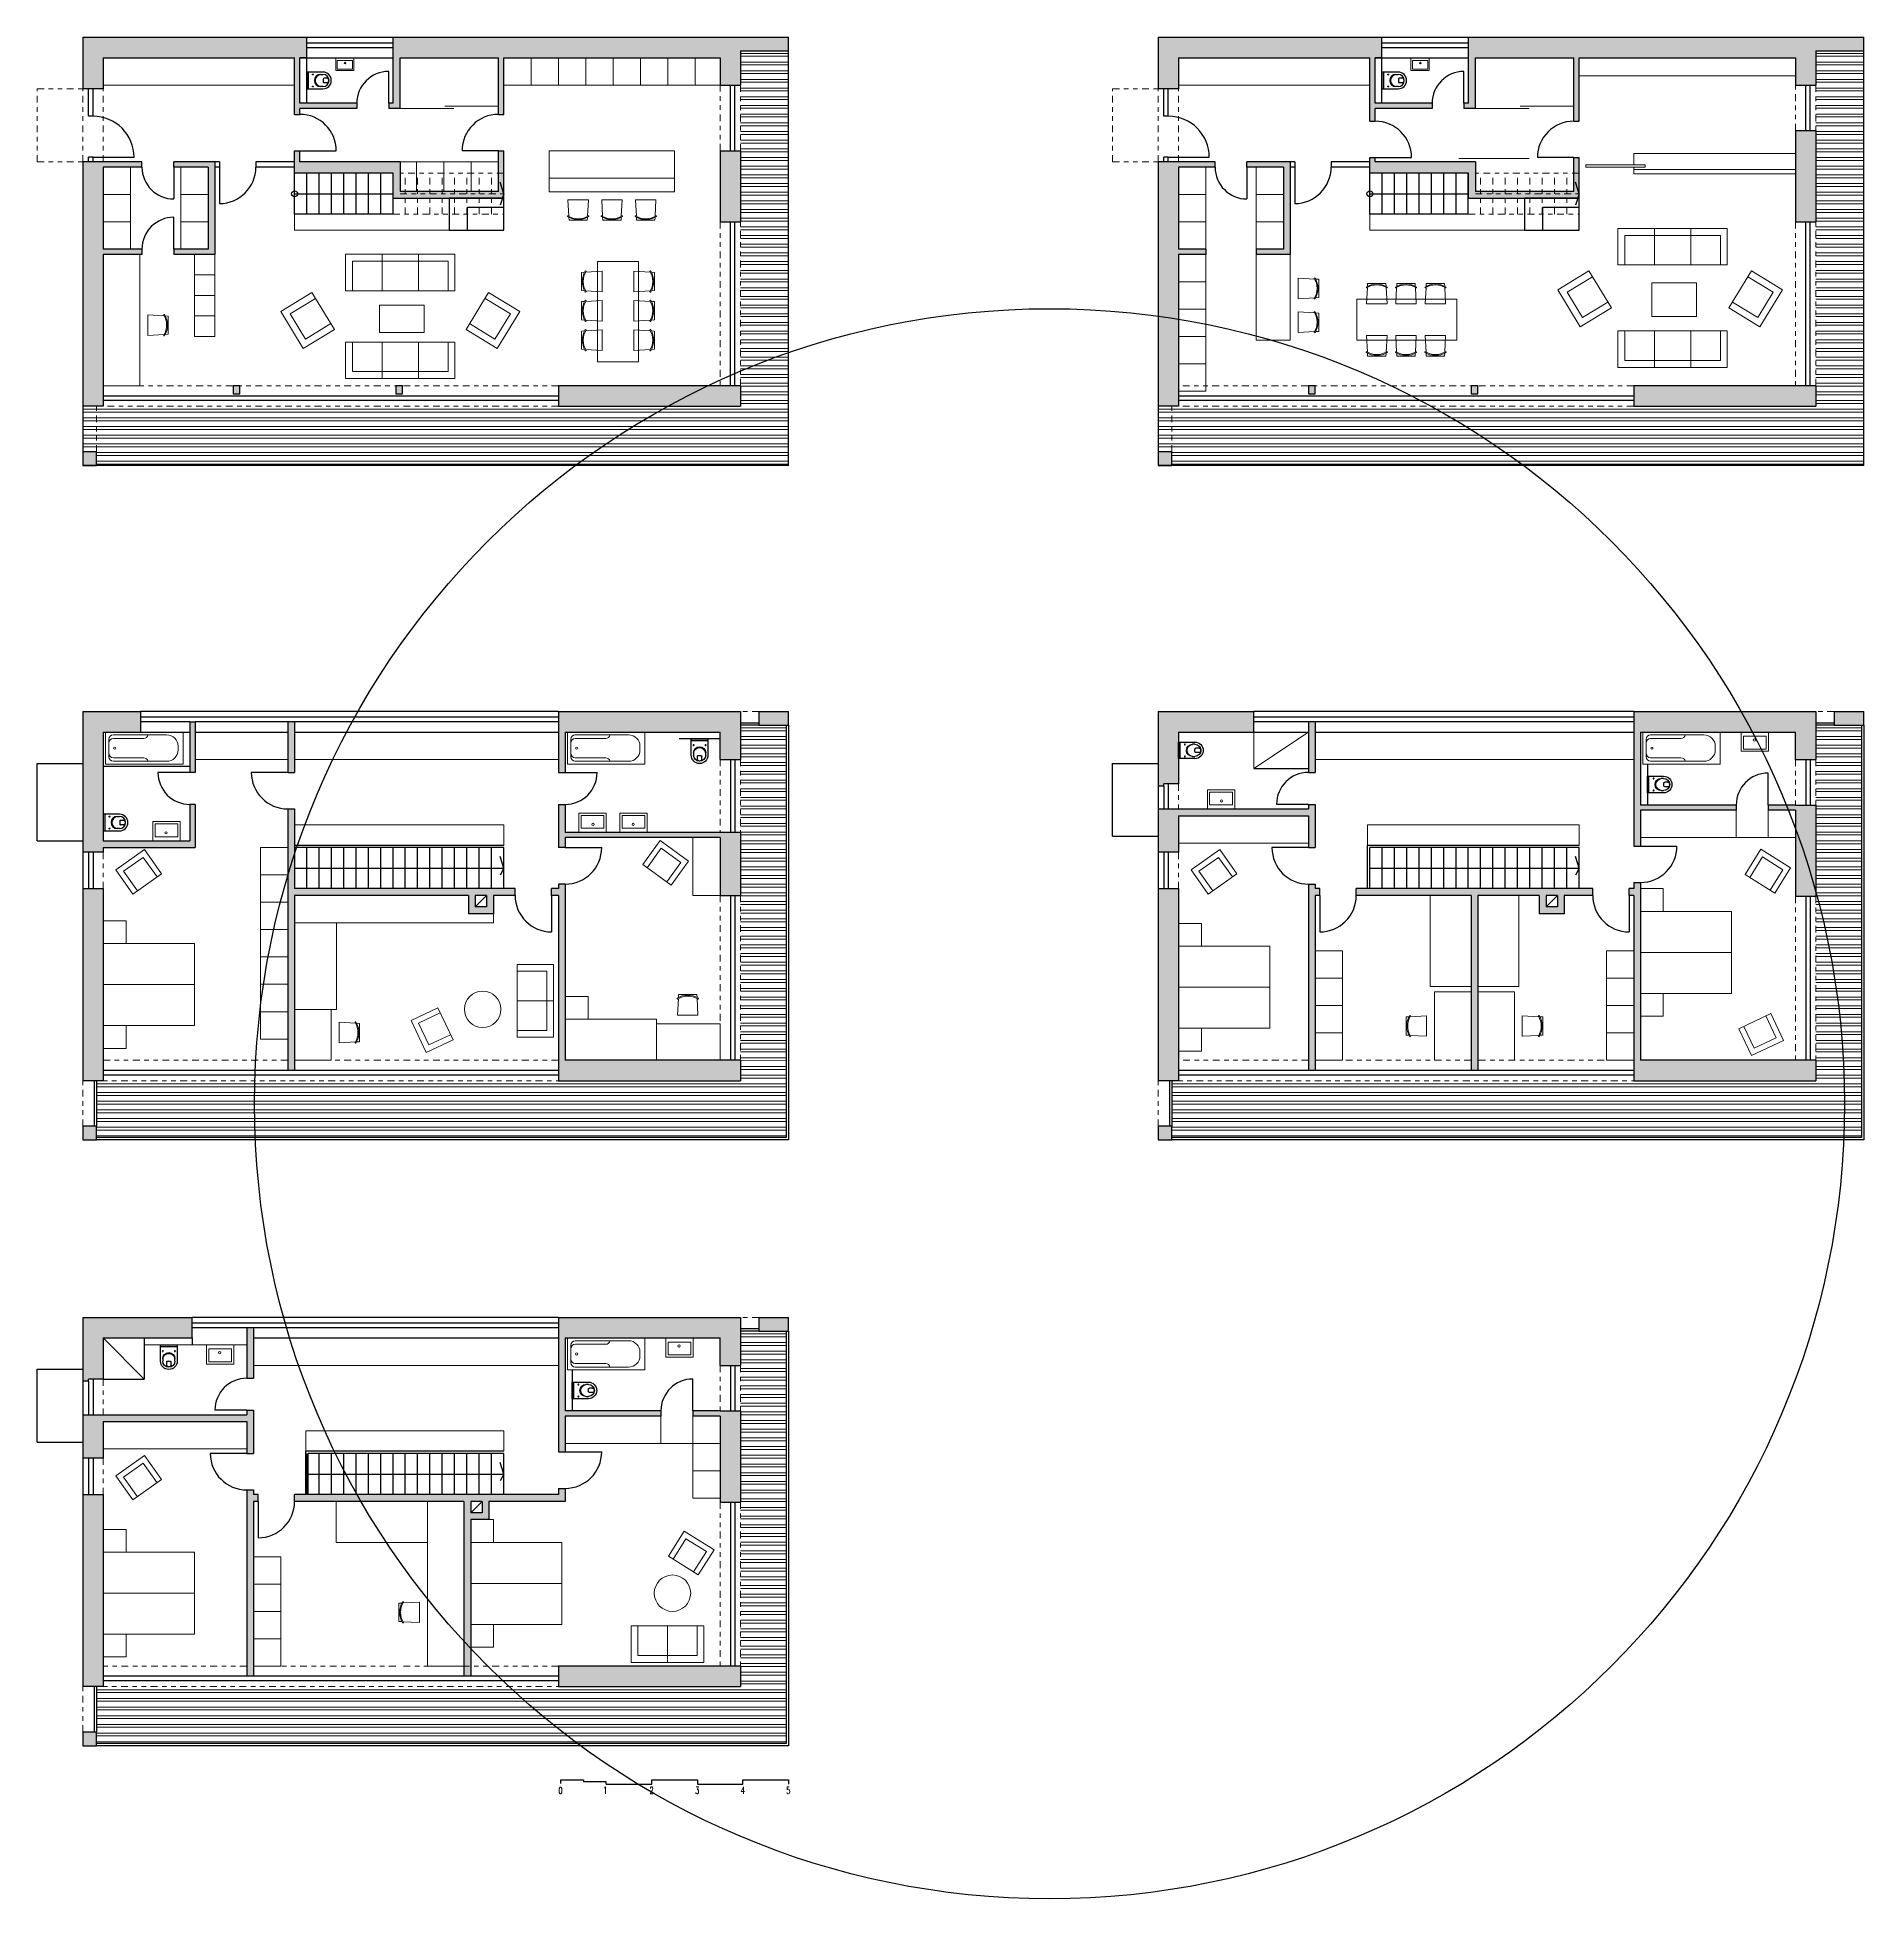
# Model space of a CAD drawing. Header units: millimetres. Extents: x -1097599 to -1097444, y -604198 to -604044.
# Drawn here: x -1097523.05 to -1097482.96, y -604084.94 to -604044.08 of the extents above; entities that cross this region are included whole.
import ezdxf

# ---------------------------------------------------------------- set-up
doc = ezdxf.new("R2010")
doc.units = ezdxf.units.MM
doc.linetypes.add('DIVIDE', pattern=[1.25, 0.5, -0.25, 0, -0.25, 0, -0.25])
doc.linetypes.add('ČERCHOVANÁ', pattern=[25.4, 12.7, -6.35, 0, -6.35])
doc.layers.add('FLOATING-WINDOWS', color=2, linetype='Continuous', plot=False)
for name, color, linetype in [('OSA', 7, 'ČERCHOVANÁ'), ('ZARIZOVAKY', 251, 'Continuous'), ('ZDIVO', 1, 'Continuous')]:
    doc.layers.add(name, color=color, linetype=linetype)
doc.layers.add('SRAFA', color=251, linetype='Continuous', lineweight=9)
doc.styles.add('ROMANS', font='romans.shx', dxfattribs={"width": 0.7})

msp = doc.modelspace()

# ---------------------------------------------------------------- texts
at = {"linetype": 'Continuous', "lineweight": 0, "style": 'ROMANS', "width": 0.7}
for s, p in [('0', (-1097511.612, -604082.639)), ('1', (-1097510.627, -604082.635)), ('2', (-1097509.612, -604082.635)), ('3', (-1097508.612, -604082.635)), ('4', (-1097507.612, -604082.635)), ('5', (-1097506.612, -604082.636))]:
    msp.add_text(s, height=0.15, dxfattribs=at).set_placement(p)

# ---------------------------------------------------------------- blocks, each defined once
blk = doc.blocks.new('WC 540 Starck 3')
at = {"linetype": 'ByBlock'}
for p, q in [((81.017, 94.399), (80.66, 94.399)), ((80.982, 94.034), (80.982, 94.399)), ((81.017, 94.034), (81.017, 94.399)), ((80.568, 94.265), (80.637, 94.265)), ((80.568, 94.168), (80.637, 94.168)), ((80.657, 94.188), (80.657, 94.245)), ((80.66, 94.349), (80.713, 94.349)), ((80.713, 94.084), (80.66, 94.084)), ((80.66, 94.034), (81.017, 94.034))]:
    blk.add_line(p, q, dxfattribs=at)
for centre in [(80.88, 94.348), (80.88, 94.084)]:
    blk.add_circle(centre, 0.0102, dxfattribs=at)
for centre, radius, start, end in [((80.66, 94.216), 0.183, 90, 270), ((80.66, 94.216), 0.133, 90, 270), ((80.621, 94.216), 0.09, 165.9057, 194.0943), ((80.568, 94.23), 0.035, 90, 165.9057), ((80.568, 94.203), 0.035, 194.0943, 270), ((80.637, 94.245), 0.02, 360, 90), ((80.637, 94.188), 0.02, 270, 0), ((80.713, 94.216), 0.133, 270, 90), ((80.697, 94.216), 0.133, 276.5328, 83.4672)]:
    blk.add_arc(centre, radius, start, end, dxfattribs=at)
blk = doc.blocks.new('zidle450-p')
at = {"lineweight": 0}
for p, q in [((0.096, 0.228), (0.087, 0.233)), ((0.096, -0.228), (0.087, -0.233))]:
    blk.add_line(p, q, dxfattribs=at)
for points in [[(0.064, 0.204), (0, 0.2), (0, -0.2), (0.064, -0.204)], [(0.088, -0.205), (0.45, -0.225), (0.45, 0.225), (0.088, 0.205)]]:
    blk.add_lwpolyline(points, dxfattribs=at)
for centre, radius, start, end in [((0.45, 0), 0.436, 147.9324, 212.0676), ((0.45, 0), 0.416, 147.9482, 212.0518), ((0.085, 0.229), 0.005, 57.2679, 147.9324), ((0.093, 0.223), 0.005, 327.9482, 57.2679), ((0.085, -0.229), 0.005, 212.0676, 302.7321), ((0.093, -0.223), 0.005, 302.7321, 32.0518)]:
    blk.add_arc(centre, radius, start, end, dxfattribs=at)
blk = doc.blocks.new('sofa-3mist')
at = {"lineweight": 0}
for p, q in [((0, 0.8), (0, 0)), ((2.4, 0.8), (0, 0.8)), ((0.15, 0), (0.15, 0.65)), ((2.25, 0.65), (0.15, 0.65)), ((0.8, 0.8), (0.8, 0)), ((0.8, 0), (0.8, 0.8)), ((1.6, 0), (1.6, 0.8)), ((2.25, 0), (2.25, 0.65)), ((2.4, 0), (2.4, 0.8)), ((0, 0), (0.8, 0)), ((0.8, 0), (1.6, 0)), ((1.6, 0), (2.4, 0))]:
    blk.add_line(p, q, dxfattribs=at)
blk = doc.blocks.new('vana170')
at = {"linetype": 'Continuous', "lineweight": 0}
for p, q in [((1.7, 0.7), (0, 0.7)), ((0, 0.7), (0, 0)), ((0.07, 0.54), (0.07, 0.16)), ((1.34, 0.64), (0.17, 0.64)), ((0.837, 0.562), (0.17, 0.562)), ((1.7, 0), (1.7, 0.7)), ((0, 0), (1.7, 0)), ((0.837, 0.138), (0.17, 0.138)), ((0.17, 0.06), (1.34, 0.06)), ((1.59, 0.31), (1.59, 0.39))]:
    blk.add_line(p, q, dxfattribs=at)
blk.add_circle((0.2, 0.35), 0.0232, dxfattribs=at)
for centre, radius, start, end in [((0.17, 0.54), 0.1, 90, 180), ((0.17, 0.462), 0.1, 90, 180), ((0.837, 0.662), 0.1, 270, 347.2636), ((1.34, 0.39), 0.25, 0, 90), ((0.17, 0.238), 0.1, 180, 270), ((0.17, 0.16), 0.1, 180, 270), ((0.837, 0.038), 0.1, 12.7364, 90), ((1.34, 0.31), 0.25, 270, 0)]:
    blk.add_arc(centre, radius, start, end, dxfattribs=at)

# ---------------------------------------------------------------- hatches: boundary and pattern name
at = {"layer": 'SRAFA'}
h = msp.add_hatch(color=7, dxfattribs=at)
h.paths.add_polyline_path([(-1097506.563, -604044.385), (-1097506.563, -604044.085), (-1097507.613, -604044.085), (-1097507.613, -604044.385)])
h.paths.add_polyline_path([(-1097522.053, -604053.185), (-1097522.053, -604053.485), (-1097521.753, -604053.485), (-1097521.753, -604053.185)])
h.paths.add_polyline_path([(-1097508.063, -604044.535), (-1097508.063, -604045.135), (-1097507.613, -604045.135), (-1097507.613, -604044.085), (-1097515.238, -604044.085), (-1097515.238, -604045.535), (-1097515.338, -604045.535), (-1097515.338, -604045.65), (-1097515.088, -604045.65), (-1097515.088, -604044.535), (-1097512.928, -604044.535), (-1097512.928, -604045.777), (-1097512.813, -604045.777), (-1097512.813, -604044.535)])
h.paths.add_polyline_path([(-1097517.138, -604044.535), (-1097517.138, -604044.085), (-1097522.053, -604044.085), (-1097522.053, -604045.22), (-1097521.603, -604045.22), (-1097521.603, -604044.535), (-1097517.403, -604044.535), (-1097517.403, -604045.777), (-1097517.288, -604045.777), (-1097517.288, -604045.65), (-1097516.038, -604045.65), (-1097516.038, -604045.535), (-1097517.288, -604045.535), (-1097517.288, -604045.435), (-1097517.288, -604044.535)])
h.paths.add_polyline_path([(-1097522.053, -604052.185), (-1097521.603, -604052.185), (-1097521.603, -604051.735), (-1097521.603, -604048.85), (-1097520.753, -604048.85), (-1097520.753, -604048.735), (-1097521.603, -604048.735), (-1097521.603, -604046.935), (-1097520.753, -604046.935), (-1097520.753, -604046.82), (-1097522.053, -604046.82)])
h.paths.add_polyline_path([(-1097519.153, -604046.82), (-1097520.053, -604046.82), (-1097520.053, -604046.935), (-1097519.303, -604046.935), (-1097519.303, -604048.735), (-1097520.053, -604048.735), (-1097520.053, -604048.85), (-1097519.153, -604048.85)])
h.paths.add_polyline_path([(-1097507.613, -604052.185), (-1097507.613, -604051.735), (-1097511.613, -604051.735), (-1097511.613, -604052.185)])
h.paths.add_polyline_path([(-1097515.033, -604051.735), (-1097515.183, -604051.735), (-1097515.183, -604051.91), (-1097515.033, -604051.91)])
h.paths.add_polyline_path([(-1097518.603, -604051.91), (-1097518.603, -604051.735), (-1097518.753, -604051.735), (-1097518.753, -604051.91)])
h.paths.add_polyline_path([(-1097514.163, -604047.47), (-1097514.433, -604047.47), (-1097515.088, -604047.47), (-1097515.088, -604046.82), (-1097517.288, -604046.82), (-1097517.288, -604046.577), (-1097517.403, -604046.577), (-1097517.403, -604047.07), (-1097515.238, -604047.07), (-1097515.243, -604047.62), (-1097514.433, -604047.62), (-1097514.013, -604047.62), (-1097512.813, -604047.62), (-1097512.813, -604046.577), (-1097512.928, -604046.577), (-1097512.928, -604047.47)])
h.paths.add_polyline_path([(-1097507.613, -604046.577), (-1097508.063, -604046.577), (-1097508.063, -604048.135), (-1097507.613, -604048.135)])
h = msp.add_hatch(dxfattribs=at)
h.set_pattern_fill('ANSI32', color=256, scale=0.02, angle=135, style=0)
h.set_pattern_definition([(180, (-23.60257, 25.85467), (-1e-17, -0.1905), []), (180, (-23.66607, 25.91817), (-1e-17, -0.1905), [])])
h.paths.add_polyline_path([(-1097521.753, -604052.185), (-1097522.053, -604052.185), (-1097522.053, -604053.185), (-1097521.753, -604053.185)])
h.paths.add_polyline_path([(-1097521.753, -604053.185), (-1097521.753, -604053.485), (-1097506.563, -604053.485), (-1097506.563, -604044.385), (-1097507.613, -604044.385), (-1097507.613, -604045.135), (-1097507.613, -604046.577), (-1097507.613, -604048.135), (-1097507.613, -604051.735), (-1097507.613, -604052.185), (-1097511.613, -604052.185), (-1097521.603, -604052.185), (-1097521.753, -604052.185)])
h = msp.add_hatch(color=7, dxfattribs=at)
h.paths.add_polyline_path([(-1097482.96, -604044.385), (-1097482.96, -604044.085), (-1097484.01, -604044.085), (-1097484.01, -604044.385)])
h.paths.add_polyline_path([(-1097498.45, -604053.185), (-1097498.45, -604053.485), (-1097498.15, -604053.485), (-1097498.15, -604053.185)])
h.paths.add_polyline_path([(-1097484.46, -604044.535), (-1097484.46, -604045.135), (-1097484.01, -604045.135), (-1097484.01, -604044.085), (-1097491.635, -604044.085), (-1097491.635, -604045.535), (-1097491.735, -604045.535), (-1097491.735, -604045.65), (-1097491.485, -604045.65), (-1097491.485, -604044.535), (-1097489.325, -604044.535), (-1097489.325, -604045.927), (-1097489.21, -604045.927), (-1097489.21, -604044.535)])
h.paths.add_polyline_path([(-1097493.535, -604044.535), (-1097493.535, -604044.085), (-1097498.45, -604044.085), (-1097498.45, -604045.22), (-1097498, -604045.22), (-1097498, -604044.535), (-1097493.8, -604044.535), (-1097493.8, -604045.927), (-1097493.685, -604045.927), (-1097493.685, -604045.65), (-1097492.435, -604045.65), (-1097492.435, -604045.535), (-1097493.685, -604045.535), (-1097493.685, -604045.435), (-1097493.685, -604044.535)])
h.paths.add_polyline_path([(-1097498.45, -604052.185), (-1097498, -604052.185), (-1097498, -604051.735), (-1097498, -604048.85), (-1097497.4, -604048.85), (-1097497.4, -604048.735), (-1097498, -604048.735), (-1097498, -604046.935), (-1097497.2, -604046.935), (-1097497.2, -604046.82), (-1097498.45, -604046.82)])
h.paths.add_polyline_path([(-1097495.55, -604046.82), (-1097496.5, -604046.82), (-1097496.5, -604046.935), (-1097495.7, -604046.935), (-1097495.7, -604048.735), (-1097496.3, -604048.735), (-1097496.3, -604048.85), (-1097495.55, -604048.85)])
h.paths.add_polyline_path([(-1097484.01, -604046.135), (-1097484.46, -604046.135), (-1097484.46, -604048.135), (-1097484.01, -604048.135)])
h.paths.add_polyline_path([(-1097484.01, -604052.185), (-1097484.01, -604051.735), (-1097488.01, -604051.735), (-1097488.01, -604052.185)])
h.paths.add_polyline_path([(-1097491.43, -604051.735), (-1097491.58, -604051.735), (-1097491.58, -604051.91), (-1097491.43, -604051.91)])
h.paths.add_polyline_path([(-1097495, -604051.91), (-1097495, -604051.735), (-1097495.15, -604051.735), (-1097495.15, -604051.91)])
h.paths.add_polyline_path([(-1097490.56, -604047.47), (-1097490.83, -604047.47), (-1097491.485, -604047.47), (-1097491.485, -604046.82), (-1097493.685, -604046.82), (-1097493.685, -604046.727), (-1097493.8, -604046.727), (-1097493.8, -604047.07), (-1097491.635, -604047.07), (-1097491.64, -604047.62), (-1097490.83, -604047.62), (-1097490.41, -604047.62), (-1097489.21, -604047.62), (-1097489.21, -604046.727), (-1097489.325, -604046.727), (-1097489.325, -604047.47)])
h = msp.add_hatch(dxfattribs=at)
h.set_pattern_fill('ANSI32', color=256, scale=0.02, angle=135, style=0)
h.set_pattern_definition([(180, (0, 25.85467), (-1e-17, -0.1905), []), (180, (-0.0635, 25.91817), (-1e-17, -0.1905), [])])
h.paths.add_polyline_path([(-1097498.15, -604052.185), (-1097498.45, -604052.185), (-1097498.45, -604053.185), (-1097498.15, -604053.185)])
h.paths.add_polyline_path([(-1097498.15, -604053.185), (-1097498.15, -604053.485), (-1097482.96, -604053.485), (-1097482.96, -604044.385), (-1097484.01, -604044.385), (-1097484.01, -604045.135), (-1097484.01, -604046.135), (-1097484.01, -604048.135), (-1097484.01, -604051.735), (-1097484.01, -604052.185), (-1097488.01, -604052.185), (-1097498, -604052.185), (-1097498.15, -604052.185)])
h = msp.add_hatch(color=7, dxfattribs=at)
h.paths.add_polyline_path([(-1097522.053, -604066.986), (-1097521.603, -604066.986), (-1097521.603, -604062.771), (-1097522.053, -604062.771)])
h.paths.add_polyline_path([(-1097521.603, -604059.336), (-1097520.788, -604059.336), (-1097520.788, -604058.886), (-1097522.053, -604058.886), (-1097522.053, -604061.971), (-1097521.603, -604061.971), (-1097521.603, -604061.871), (-1097519.588, -604061.871), (-1097519.588, -604060.921), (-1097519.703, -604060.921), (-1097519.703, -604061.721), (-1097521.603, -604061.721)])
h.paths.add_polyline_path([(-1097519.588, -604059.111), (-1097519.703, -604059.111), (-1097519.703, -604060.221), (-1097519.588, -604060.221)], flags=17)
h.paths.add_polyline_path([(-1097517.553, -604060.221), (-1097517.403, -604060.221), (-1097517.403, -604059.111), (-1097517.553, -604059.111)])
h.paths.add_polyline_path([(-1097517.403, -604062.771), (-1097517.403, -604061.021), (-1097517.553, -604061.021), (-1097517.553, -604066.761), (-1097517.403, -604066.761), (-1097517.403, -604062.921), (-1097513.588, -604062.921), (-1097513.588, -604063.321), (-1097513.038, -604063.321), (-1097513.038, -604062.921), (-1097512.563, -604062.921), (-1097512.563, -604062.771)])
h.paths.add_polyline_path([(-1097513.438, -604062.921), (-1097513.188, -604062.921), (-1097513.188, -604063.171), (-1097513.438, -604063.171)], flags=16)
h.paths.add_polyline_path([(-1097507.613, -604061.536), (-1097508.063, -604061.536), (-1097508.663, -604061.536), (-1097508.663, -604061.651), (-1097508.063, -604061.651), (-1097508.063, -604062.921), (-1097507.613, -604062.921)])
h.paths.add_polyline_path([(-1097507.613, -604066.986), (-1097507.613, -604066.536), (-1097511.463, -604066.536), (-1097511.463, -604062.671), (-1097511.613, -604062.671), (-1097511.613, -604062.771), (-1097511.763, -604062.771), (-1097511.763, -604062.921), (-1097511.613, -604062.921), (-1097511.613, -604066.986)])
h.paths.add_polyline_path([(-1097506.563, -604059.186), (-1097506.563, -604058.886), (-1097507.213, -604058.886), (-1097507.213, -604059.186)])
h.paths.add_polyline_path([(-1097522.053, -604067.986), (-1097522.053, -604068.286), (-1097521.753, -604068.286), (-1097521.753, -604067.986)])
h.paths.add_polyline_path([(-1097511.463, -604060.921), (-1097511.613, -604060.921), (-1097511.613, -604061.871), (-1097511.463, -604061.871), (-1097511.463, -604061.651), (-1097508.663, -604061.651), (-1097508.663, -604061.536), (-1097511.463, -604061.536)])
h.paths.add_polyline_path([(-1097511.613, -604060.221), (-1097511.463, -604060.221), (-1097511.463, -604059.336), (-1097508.063, -604059.336), (-1097508.063, -604059.936), (-1097507.613, -604059.936), (-1097507.613, -604058.886), (-1097511.613, -604058.886)])
h = msp.add_hatch(dxfattribs=at)
h.set_pattern_fill('ANSI32', color=256, scale=0.02, angle=135, style=0)
h.set_pattern_definition([(180, (-23.60257, 0), (-1e-17, -0.1905), []), (180, (-23.66607, 0.0635), (-1e-17, -0.1905), [])])
h.paths.add_polyline_path([(-1097506.613, -604068.236), (-1097506.613, -604059.186), (-1097507.213, -604059.186), (-1097507.613, -604059.186), (-1097507.613, -604059.936), (-1097507.613, -604061.536), (-1097507.613, -604062.921), (-1097507.613, -604066.536), (-1097507.613, -604066.986), (-1097511.613, -604066.986), (-1097521.603, -604066.986), (-1097521.753, -604066.986), (-1097521.753, -604067.986), (-1097521.753, -604068.236)])
h = msp.add_hatch(color=7, dxfattribs=at)
h.paths.add_polyline_path([(-1097498.15, -604067.986), (-1097498.45, -604067.986), (-1097498.45, -604068.286), (-1097498.15, -604068.286)])
h.paths.add_polyline_path([(-1097498, -604061.171), (-1097495.15, -604061.171), (-1097495.15, -604061.871), (-1097495, -604061.871), (-1097495, -604060.921), (-1097495.15, -604060.921), (-1097495.15, -604061.021), (-1097498.45, -604061.021), (-1097498.45, -604061.971), (-1097498, -604061.971)])
h.paths.add_polyline_path([(-1097498, -604062.771), (-1097498.45, -604062.771), (-1097498.45, -604066.986), (-1097498, -604066.986)])
h.paths.add_polyline_path([(-1097494.9, -604062.771), (-1097495, -604062.771), (-1097495, -604062.671), (-1097495.15, -604062.671), (-1097495.15, -604066.759), (-1097495, -604066.759), (-1097495, -604062.921), (-1097494.9, -604062.921)])
h.paths.add_polyline_path([(-1097488.91, -604062.771), (-1097494.1, -604062.771), (-1097494.1, -604062.921), (-1097491.58, -604062.921), (-1097491.58, -604066.759), (-1097491.43, -604066.759), (-1097491.43, -604062.921), (-1097490.085, -604062.921), (-1097490.085, -604063.321), (-1097489.535, -604063.321), (-1097489.535, -604062.921), (-1097489.685, -604062.921), (-1097489.685, -604063.171), (-1097489.935, -604063.171), (-1097489.935, -604062.921), (-1097489.685, -604062.921), (-1097489.535, -604062.921), (-1097488.91, -604062.921)])
h.paths.add_polyline_path([(-1097484.01, -604066.536), (-1097487.86, -604066.536), (-1097487.86, -604062.636), (-1097488.01, -604062.636), (-1097488.01, -604062.771), (-1097488.11, -604062.771), (-1097488.11, -604062.921), (-1097488.01, -604062.921), (-1097488.01, -604066.536), (-1097488.01, -604066.986), (-1097484.01, -604066.986)])
h.paths.add_polyline_path([(-1097484.01, -604060.936), (-1097484.46, -604060.936), (-1097485.06, -604060.936), (-1097485.06, -604061.051), (-1097484.46, -604061.051), (-1097484.46, -604062.936), (-1097484.01, -604062.936)])
h.paths.add_polyline_path([(-1097484.01, -604058.886), (-1097488.01, -604058.886), (-1097488.01, -604061.836), (-1097487.86, -604061.836), (-1097487.86, -604061.051), (-1097485.76, -604061.051), (-1097485.76, -604060.936), (-1097487.86, -604060.936), (-1097487.86, -604059.336), (-1097484.46, -604059.336), (-1097484.46, -604059.936), (-1097484.01, -604059.936)])
h.paths.add_polyline_path([(-1097495, -604059.111), (-1097495.15, -604059.111), (-1097495.15, -604060.221), (-1097495, -604060.221)])
h.paths.add_polyline_path([(-1097496.35, -604059.336), (-1097496.35, -604058.886), (-1097498.45, -604058.886), (-1097498.45, -604060.521), (-1097498.325, -604060.521), (-1097498.325, -604060.471), (-1097498, -604060.471), (-1097498, -604059.336)])
h.paths.add_polyline_path([(-1097483.61, -604058.886), (-1097483.61, -604059.186), (-1097482.96, -604059.186), (-1097482.96, -604058.886)])
h = msp.add_hatch(dxfattribs=at)
h.set_pattern_fill('ANSI32', color=256, scale=0.02, angle=135, style=0)
h.paths.add_polyline_path([(-1097483.01, -604059.186), (-1097483.61, -604059.186), (-1097484.01, -604059.186), (-1097484.01, -604059.936), (-1097484.01, -604060.936), (-1097484.01, -604062.936), (-1097484.01, -604066.536), (-1097484.01, -604066.986), (-1097488.01, -604066.986), (-1097498, -604066.986), (-1097498.15, -604066.986), (-1097498.15, -604067.986), (-1097498.15, -604068.236), (-1097483.01, -604068.236)])
h = msp.add_hatch(color=7, dxfattribs=at)
h.paths.add_polyline_path([(-1097519.653, -604072.183), (-1097522.053, -604072.183), (-1097522.053, -604073.583), (-1097521.928, -604073.583), (-1097521.928, -604073.533), (-1097521.603, -604073.533), (-1097521.603, -604072.633), (-1097519.653, -604072.633)])
h.paths.add_polyline_path([(-1097518.303, -604074.218), (-1097518.453, -604074.218), (-1097518.453, -604074.318), (-1097522.053, -604074.318), (-1097522.053, -604075.268), (-1097521.603, -604075.268), (-1097521.603, -604074.468), (-1097518.453, -604074.468), (-1097518.453, -604075.168), (-1097518.303, -604075.168)])
h.paths.add_polyline_path([(-1097521.603, -604076.068), (-1097522.053, -604076.068), (-1097522.053, -604080.283), (-1097521.603, -604080.283)])
h.paths.add_polyline_path([(-1097518.303, -604072.408), (-1097518.453, -604072.408), (-1097518.453, -604073.518), (-1097518.303, -604073.518)])
h.paths.add_polyline_path([(-1097521.753, -604081.283), (-1097522.053, -604081.283), (-1097522.053, -604081.583), (-1097521.753, -604081.583)])
h.paths.add_polyline_path([(-1097518.203, -604076.068), (-1097518.303, -604076.068), (-1097518.303, -604075.968), (-1097518.453, -604075.968), (-1097518.453, -604080.058), (-1097518.303, -604080.058), (-1097518.303, -604076.218), (-1097518.203, -604076.218)])
h.paths.add_polyline_path([(-1097511.463, -604075.933), (-1097511.613, -604075.933), (-1097511.613, -604076.068), (-1097517.403, -604076.068), (-1097517.403, -604076.218), (-1097513.688, -604076.218), (-1097513.688, -604076.618), (-1097513.688, -604080.058), (-1097513.538, -604080.058), (-1097513.538, -604076.618), (-1097513.138, -604076.618), (-1097513.138, -604076.218), (-1097511.463, -604076.218)])
h.paths.add_polyline_path([(-1097513.538, -604076.218), (-1097513.288, -604076.218), (-1097513.288, -604076.468), (-1097513.538, -604076.468)], flags=16)
h.paths.add_polyline_path([(-1097507.613, -604079.833), (-1097511.613, -604079.833), (-1097511.613, -604080.283), (-1097507.613, -604080.283)])
h.paths.add_polyline_path([(-1097507.613, -604074.233), (-1097508.063, -604074.233), (-1097508.663, -604074.233), (-1097508.663, -604074.348), (-1097508.063, -604074.348), (-1097508.063, -604076.233), (-1097507.613, -604076.233)])
h.paths.add_polyline_path([(-1097507.613, -604072.183), (-1097511.613, -604072.183), (-1097511.613, -604075.133), (-1097511.463, -604075.133), (-1097511.463, -604074.348), (-1097509.363, -604074.348), (-1097509.363, -604074.233), (-1097511.463, -604074.233), (-1097511.463, -604072.633), (-1097508.063, -604072.633), (-1097508.063, -604073.233), (-1097507.613, -604073.233)])
h.paths.add_polyline_path([(-1097506.563, -604072.183), (-1097507.213, -604072.183), (-1097507.213, -604072.483), (-1097506.563, -604072.483)])
h = msp.add_hatch(dxfattribs=at)
h.set_pattern_fill('ANSI32', color=256, scale=0.02, angle=135, style=0)
h.set_pattern_definition([(180, (-23.60257, -13.29732), (-1e-17, -0.1905), []), (180, (-23.66607, -13.23382), (-1e-17, -0.1905), [])])
h.paths.add_polyline_path([(-1097506.613, -604072.483), (-1097507.213, -604072.483), (-1097507.613, -604072.483), (-1097507.613, -604073.233), (-1097507.613, -604074.233), (-1097507.613, -604076.233), (-1097507.613, -604079.833), (-1097507.613, -604080.283), (-1097511.613, -604080.283), (-1097521.603, -604080.283), (-1097521.753, -604080.283), (-1097521.753, -604081.283), (-1097521.753, -604081.533), (-1097506.613, -604081.533)])

# ---------------------------------------------------------------- linework, layer by layer
for p, q in [((-1097517.138, -604044.085), (-1097515.238, -604044.085)), ((-1097517.138, -604044.21), (-1097515.238, -604044.21)), ((-1097517.138, -604044.31), (-1097515.238, -604044.31)), ((-1097506.563, -604053.485), (-1097506.563, -604044.385)), ((-1097493.535, -604044.085), (-1097491.635, -604044.085)), ((-1097493.535, -604044.21), (-1097491.635, -604044.21)), ((-1097493.535, -604044.31), (-1097491.635, -604044.31)), ((-1097482.96, -604053.485), (-1097482.96, -604044.385)), ((-1097517.138, -604044.535), (-1097515.238, -604044.535)), ((-1097515.338, -604045.535), (-1097515.338, -604044.835)), ((-1097493.535, -604044.535), (-1097491.635, -604044.535)), ((-1097491.735, -604045.535), (-1097491.735, -604044.835)), ((-1097521.928, -604045.82), (-1097521.928, -604045.22)), ((-1097521.828, -604045.82), (-1097521.828, -604045.22)), ((-1097507.838, -604046.577), (-1097507.838, -604045.135)), ((-1097507.738, -604046.577), (-1097507.738, -604045.135)), ((-1097498.325, -604045.82), (-1097498.325, -604045.22)), ((-1097498.225, -604045.82), (-1097498.225, -604045.22)), ((-1097484.235, -604046.135), (-1097484.235, -604045.135)), ((-1097484.135, -604046.135), (-1097484.135, -604045.135)), ((-1097521.828, -604045.82), (-1097521.928, -604045.82)), ((-1097498.225, -604045.82), (-1097498.325, -604045.82)), ((-1097521.828, -604046.72), (-1097521.928, -604046.72)), ((-1097521.928, -604046.82), (-1097521.928, -604046.72)), ((-1097521.828, -604046.82), (-1097521.828, -604046.72)), ((-1097521.828, -604046.72), (-1097520.928, -604046.72)), ((-1097520.053, -604046.935), (-1097520.053, -604047.635)), ((-1097519.053, -604046.82), (-1097519.153, -604046.82)), ((-1097519.053, -604046.935), (-1097519.153, -604046.935)), ((-1097519.053, -604046.82), (-1097519.053, -604046.935)), ((-1097519.053, -604046.935), (-1097519.053, -604047.735)), ((-1097517.403, -604046.82), (-1097518.253, -604046.82)), ((-1097518.253, -604046.82), (-1097518.253, -604046.935)), ((-1097517.403, -604046.935), (-1097518.253, -604046.935)), ((-1097517.288, -604046.577), (-1097516.488, -604046.577)), ((-1097512.928, -604046.577), (-1097513.728, -604046.577)), ((-1097498.225, -604046.72), (-1097498.325, -604046.72)), ((-1097498.325, -604046.82), (-1097498.325, -604046.72)), ((-1097498.225, -604046.82), (-1097498.225, -604046.72)), ((-1097498.225, -604046.72), (-1097497.325, -604046.72)), ((-1097496.5, -604046.935), (-1097496.5, -604047.635)), ((-1097495.45, -604046.82), (-1097495.55, -604046.82)), ((-1097495.45, -604046.935), (-1097495.55, -604046.935)), ((-1097495.45, -604046.82), (-1097495.45, -604046.935)), ((-1097495.45, -604046.935), (-1097495.45, -604047.735)), ((-1097493.8, -604046.82), (-1097494.65, -604046.82)), ((-1097494.65, -604046.82), (-1097494.65, -604046.935)), ((-1097493.8, -604046.935), (-1097494.65, -604046.935)), ((-1097493.685, -604046.727), (-1097492.885, -604046.727)), ((-1097489.325, -604046.727), (-1097490.125, -604046.727)), ((-1097517.403, -604047.97), (-1097517.403, -604047.07)), ((-1097517.133, -604047.97), (-1097517.133, -604047.07)), ((-1097516.863, -604047.97), (-1097516.863, -604047.07)), ((-1097516.593, -604047.97), (-1097516.593, -604047.07)), ((-1097516.323, -604047.97), (-1097516.323, -604047.07)), ((-1097516.053, -604047.97), (-1097516.053, -604047.07)), ((-1097515.783, -604047.97), (-1097515.783, -604047.07)), ((-1097515.513, -604047.97), (-1097515.513, -604047.07)), ((-1097515.243, -604047.97), (-1097515.243, -604047.07)), ((-1097493.8, -604047.97), (-1097493.8, -604047.07)), ((-1097493.53, -604047.97), (-1097493.53, -604047.07)), ((-1097493.26, -604047.97), (-1097493.26, -604047.07)), ((-1097492.99, -604047.97), (-1097492.99, -604047.07)), ((-1097492.72, -604047.97), (-1097492.72, -604047.07)), ((-1097492.45, -604047.97), (-1097492.45, -604047.07)), ((-1097492.18, -604047.97), (-1097492.18, -604047.07)), ((-1097491.91, -604047.97), (-1097491.91, -604047.07)), ((-1097491.64, -604047.97), (-1097491.64, -604047.07)), ((-1097517.403, -604047.52), (-1097515.238, -604047.52)), ((-1097493.8, -604047.52), (-1097491.635, -604047.52)), ((-1097520.053, -604048.735), (-1097520.053, -604048.035)), ((-1097515.243, -604047.97), (-1097517.403, -604047.97)), ((-1097507.838, -604051.735), (-1097507.838, -604048.135)), ((-1097507.738, -604051.735), (-1097507.738, -604048.135)), ((-1097491.64, -604047.97), (-1097493.8, -604047.97)), ((-1097484.235, -604051.735), (-1097484.235, -604048.135)), ((-1097484.135, -604051.735), (-1097484.135, -604048.135)), ((-1097522.053, -604052.185), (-1097522.053, -604053.185)), ((-1097511.613, -604051.96), (-1097521.603, -604051.96)), ((-1097511.613, -604052.06), (-1097521.603, -604052.06)), ((-1097498.45, -604052.185), (-1097498.45, -604053.185)), ((-1097488.01, -604051.96), (-1097498, -604051.96)), ((-1097488.01, -604052.06), (-1097498, -604052.06)), ((-1097506.563, -604053.485), (-1097522.053, -604053.485)), ((-1097482.96, -604053.485), (-1097498.45, -604053.485)), ((-1097511.613, -604058.886), (-1097520.788, -604058.886)), ((-1097511.613, -604059.011), (-1097520.788, -604059.011)), ((-1097519.703, -604059.111), (-1097520.788, -604059.111)), ((-1097517.553, -604059.111), (-1097519.588, -604059.111)), ((-1097511.613, -604059.111), (-1097517.403, -604059.111)), ((-1097507.213, -604059.136), (-1097507.613, -604059.136)), ((-1097507.213, -604059.186), (-1097507.613, -604059.186)), ((-1097506.613, -604059.186), (-1097506.613, -604068.236)), ((-1097506.563, -604059.186), (-1097506.563, -604068.286)), ((-1097488.01, -604058.886), (-1097496.35, -604058.886)), ((-1097488.01, -604059.011), (-1097496.35, -604059.011)), ((-1097495.15, -604059.111), (-1097496.35, -604059.111)), ((-1097488.01, -604059.111), (-1097495, -604059.111)), ((-1097483.61, -604059.136), (-1097484.01, -604059.136)), ((-1097483.61, -604059.186), (-1097484.01, -604059.186)), ((-1097483.01, -604059.186), (-1097483.01, -604068.236)), ((-1097482.96, -604059.186), (-1097482.96, -604068.286)), ((-1097520.788, -604059.336), (-1097519.703, -604059.336)), ((-1097519.588, -604059.336), (-1097517.553, -604059.336)), ((-1097517.403, -604059.336), (-1097511.613, -604059.336)), ((-1097508.063, -604059.486), (-1097508.963, -604059.486)), ((-1097496.35, -604059.336), (-1097495.15, -604059.336)), ((-1097495, -604059.336), (-1097488.01, -604059.336)), ((-1097507.838, -604059.936), (-1097507.838, -604061.536)), ((-1097507.738, -604059.936), (-1097507.738, -604061.536)), ((-1097484.235, -604059.936), (-1097484.235, -604060.936)), ((-1097484.135, -604059.936), (-1097484.135, -604060.936)), ((-1097523.053, -604061.721), (-1097523.053, -604060.021)), ((-1097523.053, -604060.021), (-1097522.053, -604060.021)), ((-1097519.703, -604060.221), (-1097520.403, -604060.221)), ((-1097517.553, -604060.221), (-1097518.353, -604060.221)), ((-1097511.463, -604060.221), (-1097510.763, -604060.221)), ((-1097499.45, -604061.621), (-1097499.45, -604060.021)), ((-1097499.45, -604060.021), (-1097498.45, -604060.021)), ((-1097496.35, -604060.136), (-1097495.15, -604060.136)), ((-1097487.71, -604060.036), (-1097487.71, -604060.936)), ((-1097485.06, -604060.936), (-1097485.06, -604060.236)), ((-1097498.45, -604060.521), (-1097498.45, -604061.021)), ((-1097498.325, -604060.521), (-1097498.325, -604061.021)), ((-1097498.225, -604060.471), (-1097498.225, -604061.021)), ((-1097495.15, -604060.921), (-1097495.85, -604060.921)), ((-1097499.45, -604061.621), (-1097498.45, -604061.621)), ((-1097523.053, -604061.721), (-1097522.053, -604061.721)), ((-1097522.053, -604061.971), (-1097522.053, -604062.771)), ((-1097521.928, -604061.971), (-1097521.928, -604062.771)), ((-1097521.828, -604061.971), (-1097521.828, -604062.771)), ((-1097512.813, -604061.821), (-1097517.403, -604061.821)), ((-1097512.813, -604061.871), (-1097517.403, -604061.871)), ((-1097517.133, -604062.771), (-1097517.133, -604061.871)), ((-1097516.863, -604062.771), (-1097516.863, -604061.871)), ((-1097516.593, -604062.771), (-1097516.593, -604061.871)), ((-1097516.323, -604062.771), (-1097516.323, -604061.871)), ((-1097516.053, -604062.771), (-1097516.053, -604061.871)), ((-1097515.783, -604062.771), (-1097515.783, -604061.871)), ((-1097515.513, -604062.771), (-1097515.513, -604061.871)), ((-1097515.243, -604062.771), (-1097515.243, -604061.871)), ((-1097514.973, -604062.771), (-1097514.973, -604061.871)), ((-1097514.703, -604062.771), (-1097514.703, -604061.871)), ((-1097514.433, -604062.771), (-1097514.433, -604061.871)), ((-1097514.163, -604062.771), (-1097514.163, -604061.871)), ((-1097513.893, -604062.771), (-1097513.893, -604061.871)), ((-1097513.623, -604062.771), (-1097513.623, -604061.871)), ((-1097513.353, -604062.771), (-1097513.353, -604061.871)), ((-1097513.083, -604062.771), (-1097513.083, -604061.871)), ((-1097512.813, -604062.771), (-1097512.813, -604061.871)), ((-1097511.463, -604061.871), (-1097510.663, -604061.871)), ((-1097498.45, -604061.971), (-1097498.45, -604062.771)), ((-1097498.325, -604061.971), (-1097498.325, -604062.771)), ((-1097498.225, -604061.971), (-1097498.225, -604062.771)), ((-1097495.15, -604061.871), (-1097495.95, -604061.871)), ((-1097493.85, -604062.771), (-1097493.85, -604061.821)), ((-1097489.21, -604061.821), (-1097493.85, -604061.821)), ((-1097493.8, -604062.771), (-1097493.8, -604061.871)), ((-1097489.21, -604061.871), (-1097493.8, -604061.871)), ((-1097493.53, -604062.771), (-1097493.53, -604061.871)), ((-1097493.26, -604062.771), (-1097493.26, -604061.871)), ((-1097492.99, -604062.771), (-1097492.99, -604061.871)), ((-1097492.72, -604062.771), (-1097492.72, -604061.871)), ((-1097492.45, -604062.771), (-1097492.45, -604061.871)), ((-1097492.18, -604062.771), (-1097492.18, -604061.871)), ((-1097491.91, -604062.771), (-1097491.91, -604061.871)), ((-1097491.64, -604062.771), (-1097491.64, -604061.871)), ((-1097491.37, -604062.771), (-1097491.37, -604061.871)), ((-1097491.1, -604062.771), (-1097491.1, -604061.871)), ((-1097490.83, -604062.771), (-1097490.83, -604061.871)), ((-1097490.56, -604062.771), (-1097490.56, -604061.871)), ((-1097490.29, -604062.771), (-1097490.29, -604061.871)), ((-1097490.02, -604062.771), (-1097490.02, -604061.871)), ((-1097489.75, -604062.771), (-1097489.75, -604061.871)), ((-1097489.48, -604062.771), (-1097489.48, -604061.871)), ((-1097489.21, -604062.771), (-1097489.21, -604061.871)), ((-1097487.86, -604061.836), (-1097487.06, -604061.836)), ((-1097517.403, -604062.321), (-1097512.813, -604062.321)), ((-1097493.8, -604062.321), (-1097489.21, -604062.321)), ((-1097513.438, -604063.171), (-1097513.188, -604062.921)), ((-1097511.763, -604062.921), (-1097511.763, -604063.721)), ((-1097507.838, -604062.921), (-1097507.838, -604066.536)), ((-1097507.738, -604062.921), (-1097507.738, -604066.536)), ((-1097494.9, -604062.921), (-1097494.9, -604063.721)), ((-1097489.935, -604063.171), (-1097489.685, -604062.921)), ((-1097488.11, -604062.921), (-1097488.11, -604063.721)), ((-1097484.235, -604062.936), (-1097484.235, -604066.536)), ((-1097484.135, -604062.936), (-1097484.135, -604066.536)), ((-1097517.553, -604066.761), (-1097521.603, -604066.761)), ((-1097511.613, -604066.861), (-1097521.603, -604066.861)), ((-1097511.613, -604066.761), (-1097517.403, -604066.761)), ((-1097495.15, -604066.761), (-1097498, -604066.761)), ((-1097488.01, -604066.861), (-1097498, -604066.861)), ((-1097491.58, -604066.761), (-1097495, -604066.761)), ((-1097488.01, -604066.761), (-1097491.43, -604066.761)), ((-1097521.803, -604066.986), (-1097521.803, -604067.986)), ((-1097521.753, -604066.986), (-1097521.753, -604067.986)), ((-1097498.2, -604066.986), (-1097498.2, -604067.986)), ((-1097498.15, -604066.986), (-1097498.15, -604067.986)), ((-1097506.613, -604068.236), (-1097521.753, -604068.236)), ((-1097506.563, -604068.286), (-1097521.753, -604068.286)), ((-1097483.01, -604068.236), (-1097498.15, -604068.236)), ((-1097482.96, -604068.286), (-1097498.15, -604068.286)), ((-1097511.613, -604072.183), (-1097519.653, -604072.183)), ((-1097520.703, -604073.533), (-1097521.603, -604072.633)), ((-1097520.703, -604072.633), (-1097520.703, -604073.533)), ((-1097511.613, -604072.308), (-1097519.653, -604072.308)), ((-1097518.453, -604072.408), (-1097519.653, -604072.408)), ((-1097519.653, -604072.633), (-1097519.653, -604072.783)), ((-1097511.613, -604072.408), (-1097518.303, -604072.408)), ((-1097518.303, -604072.633), (-1097511.613, -604072.633)), ((-1097507.213, -604072.433), (-1097507.613, -604072.433)), ((-1097507.213, -604072.483), (-1097507.613, -604072.483)), ((-1097506.613, -604072.483), (-1097506.613, -604081.533)), ((-1097506.563, -604072.483), (-1097506.563, -604081.583)), ((-1097523.053, -604074.918), (-1097523.053, -604073.318)), ((-1097523.053, -604073.318), (-1097522.053, -604073.318)), ((-1097511.313, -604073.333), (-1097511.313, -604074.233)), ((-1097507.838, -604073.233), (-1097507.838, -604074.233)), ((-1097507.738, -604073.233), (-1097507.738, -604074.233)), ((-1097522.053, -604073.583), (-1097522.053, -604074.318)), ((-1097521.928, -604073.583), (-1097521.928, -604074.318)), ((-1097521.828, -604073.533), (-1097521.828, -604074.318)), ((-1097521.603, -604073.533), (-1097520.703, -604073.533)), ((-1097508.663, -604074.233), (-1097508.663, -604073.533)), ((-1097518.453, -604074.218), (-1097519.153, -604074.218)), ((-1097523.053, -604074.918), (-1097522.053, -604074.918)), ((-1097517.153, -604076.068), (-1097517.153, -604075.118)), ((-1097512.813, -604075.118), (-1097517.153, -604075.118)), ((-1097522.053, -604075.268), (-1097522.053, -604076.068)), ((-1097521.928, -604075.268), (-1097521.928, -604076.068)), ((-1097521.828, -604075.268), (-1097521.828, -604076.068)), ((-1097518.453, -604075.168), (-1097519.253, -604075.168)), ((-1097517.133, -604076.068), (-1097517.133, -604075.168)), ((-1097517.103, -604076.068), (-1097517.103, -604075.168)), ((-1097512.813, -604075.168), (-1097517.103, -604075.168)), ((-1097516.863, -604076.068), (-1097516.863, -604075.168)), ((-1097516.593, -604076.068), (-1097516.593, -604075.168)), ((-1097516.323, -604076.068), (-1097516.323, -604075.168)), ((-1097516.053, -604076.068), (-1097516.053, -604075.168)), ((-1097515.783, -604076.068), (-1097515.783, -604075.168)), ((-1097515.513, -604076.068), (-1097515.513, -604075.168)), ((-1097515.243, -604076.068), (-1097515.243, -604075.168)), ((-1097514.973, -604076.068), (-1097514.973, -604075.168)), ((-1097514.703, -604076.068), (-1097514.703, -604075.168)), ((-1097514.433, -604076.068), (-1097514.433, -604075.168)), ((-1097514.163, -604076.068), (-1097514.163, -604075.168)), ((-1097513.893, -604076.068), (-1097513.893, -604075.168)), ((-1097513.623, -604076.068), (-1097513.623, -604075.168)), ((-1097513.353, -604076.068), (-1097513.353, -604075.168)), ((-1097513.083, -604076.068), (-1097513.083, -604075.168)), ((-1097512.813, -604076.068), (-1097512.813, -604075.168)), ((-1097511.463, -604075.133), (-1097510.663, -604075.133)), ((-1097517.103, -604075.618), (-1097512.813, -604075.618)), ((-1097518.203, -604076.218), (-1097518.203, -604077.018)), ((-1097513.538, -604076.468), (-1097513.288, -604076.218)), ((-1097507.838, -604076.233), (-1097507.838, -604079.833)), ((-1097507.738, -604076.233), (-1097507.738, -604079.833)), ((-1097521.803, -604080.283), (-1097521.803, -604081.283)), ((-1097521.753, -604080.283), (-1097521.753, -604081.283)), ((-1097518.453, -604080.058), (-1097521.603, -604080.058)), ((-1097511.613, -604080.158), (-1097521.603, -604080.158)), ((-1097513.688, -604080.058), (-1097518.303, -604080.058)), ((-1097511.613, -604080.058), (-1097513.538, -604080.058)), ((-1097506.613, -604081.533), (-1097521.753, -604081.533)), ((-1097506.563, -604081.583), (-1097521.753, -604081.583))]:
    msp.add_line(p, q)
at = {"linetype": 'ByBlock'}
for p, q in [((-1097517.138, -604045.535), (-1097517.138, -604044.535)), ((-1097493.535, -604045.535), (-1097493.535, -604044.535)), ((-1097521.603, -604060.086), (-1097519.703, -604060.086))]:
    msp.add_line(p, q, dxfattribs=at)
at = {"linetype": 'DIVIDE', "lineweight": 0, "ltscale": 0.3}
for p, q in [((-1097523.053, -604046.82), (-1097523.053, -604045.22)), ((-1097523.053, -604045.22), (-1097522.053, -604045.22)), ((-1097522.053, -604046.82), (-1097522.053, -604045.22)), ((-1097521.603, -604046.82), (-1097521.603, -604045.22)), ((-1097508.063, -604046.577), (-1097508.063, -604045.135)), ((-1097507.613, -604045.135), (-1097507.613, -604046.577)), ((-1097499.45, -604046.82), (-1097499.45, -604045.22)), ((-1097499.45, -604045.22), (-1097498.45, -604045.22)), ((-1097498.45, -604046.82), (-1097498.45, -604045.22)), ((-1097498, -604046.82), (-1097498, -604045.22)), ((-1097484.46, -604046.135), (-1097484.46, -604045.135)), ((-1097484.01, -604045.135), (-1097484.01, -604046.135)), ((-1097523.053, -604046.82), (-1097522.053, -604046.82)), ((-1097499.45, -604046.82), (-1097498.45, -604046.82)), ((-1097512.813, -604047.07), (-1097515.088, -604047.07)), ((-1097514.973, -604047.97), (-1097514.973, -604047.07)), ((-1097514.703, -604047.97), (-1097514.703, -604047.07)), ((-1097514.433, -604047.97), (-1097514.433, -604047.07)), ((-1097514.163, -604047.97), (-1097514.163, -604047.07)), ((-1097513.893, -604047.97), (-1097513.893, -604047.07)), ((-1097513.623, -604047.97), (-1097513.623, -604047.07)), ((-1097513.353, -604047.97), (-1097513.353, -604047.07)), ((-1097513.083, -604047.97), (-1097513.083, -604047.07)), ((-1097489.21, -604047.07), (-1097491.485, -604047.07)), ((-1097491.37, -604047.97), (-1097491.37, -604047.07)), ((-1097491.1, -604047.97), (-1097491.1, -604047.07)), ((-1097490.83, -604047.97), (-1097490.83, -604047.07)), ((-1097490.56, -604047.97), (-1097490.56, -604047.07)), ((-1097490.29, -604047.97), (-1097490.29, -604047.07)), ((-1097490.02, -604047.97), (-1097490.02, -604047.07)), ((-1097489.75, -604047.97), (-1097489.75, -604047.07)), ((-1097489.48, -604047.97), (-1097489.48, -604047.07)), ((-1097515.088, -604047.52), (-1097512.813, -604047.52)), ((-1097491.485, -604047.52), (-1097489.21, -604047.52)), ((-1097515.243, -604047.97), (-1097512.813, -604047.97)), ((-1097508.063, -604048.135), (-1097508.063, -604051.735)), ((-1097507.613, -604051.735), (-1097507.613, -604048.135)), ((-1097491.64, -604047.97), (-1097489.21, -604047.97)), ((-1097484.46, -604048.135), (-1097484.46, -604051.735)), ((-1097484.01, -604051.735), (-1097484.01, -604048.135)), ((-1097511.613, -604051.735), (-1097521.603, -604051.735)), ((-1097488.01, -604051.735), (-1097498, -604051.735)), ((-1097521.753, -604053.185), (-1097521.753, -604052.185)), ((-1097511.613, -604052.185), (-1097521.603, -604052.185)), ((-1097498.15, -604053.185), (-1097498.15, -604052.185)), ((-1097488.01, -604052.185), (-1097498, -604052.185)), ((-1097507.213, -604058.886), (-1097507.613, -604058.886)), ((-1097483.61, -604058.886), (-1097484.01, -604058.886)), ((-1097508.063, -604059.936), (-1097508.063, -604061.536)), ((-1097507.613, -604059.936), (-1097507.613, -604061.536)), ((-1097484.46, -604059.936), (-1097484.46, -604060.936)), ((-1097484.01, -604059.936), (-1097484.01, -604060.936)), ((-1097498, -604060.471), (-1097498, -604061.021)), ((-1097521.603, -604061.971), (-1097521.603, -604062.771)), ((-1097498, -604061.971), (-1097498, -604062.771)), ((-1097508.063, -604062.921), (-1097508.063, -604066.536)), ((-1097507.613, -604062.921), (-1097507.613, -604066.536)), ((-1097484.46, -604062.936), (-1097484.46, -604066.536)), ((-1097484.01, -604062.936), (-1097484.01, -604066.536)), ((-1097517.553, -604066.536), (-1097521.603, -604066.536)), ((-1097511.613, -604066.536), (-1097517.403, -604066.536)), ((-1097495.15, -604066.536), (-1097498, -604066.536)), ((-1097491.58, -604066.536), (-1097495, -604066.536)), ((-1097488.01, -604066.536), (-1097491.43, -604066.536)), ((-1097484.46, -604066.536), (-1097487.86, -604066.536)), ((-1097522.053, -604067.986), (-1097522.053, -604066.986)), ((-1097508.063, -604066.986), (-1097521.603, -604066.986)), ((-1097498.45, -604067.986), (-1097498.45, -604066.986)), ((-1097484.46, -604066.986), (-1097498, -604066.986)), ((-1097507.213, -604072.183), (-1097507.613, -604072.183)), ((-1097508.063, -604073.233), (-1097508.063, -604074.233)), ((-1097507.613, -604073.233), (-1097507.613, -604074.233)), ((-1097521.603, -604073.533), (-1097521.603, -604074.318)), ((-1097521.603, -604075.268), (-1097521.603, -604076.068)), ((-1097508.063, -604076.233), (-1097508.063, -604079.833)), ((-1097507.613, -604076.233), (-1097507.613, -604079.833)), ((-1097518.453, -604079.833), (-1097521.603, -604079.833)), ((-1097515.183, -604079.833), (-1097518.303, -604079.833)), ((-1097511.613, -604079.833), (-1097515.033, -604079.833)), ((-1097508.063, -604079.833), (-1097511.463, -604079.833)), ((-1097522.053, -604081.283), (-1097522.053, -604080.283)), ((-1097508.063, -604080.283), (-1097521.603, -604080.283))]:
    msp.add_line(p, q, dxfattribs=at)
at = {"linetype": 'Continuous'}
for p, q in [((-1097511.563, -604082.407), (-1097511.563, -604082.327)), ((-1097511.563, -604082.327), (-1097511.063, -604082.327)), ((-1097511.063, -604082.327), (-1097511.063, -604082.377)), ((-1097510.563, -604082.377), (-1097511.063, -604082.377)), ((-1097510.563, -604082.427), (-1097510.563, -604082.377)), ((-1097510.563, -604082.427), (-1097509.563, -604082.427)), ((-1097509.563, -604082.427), (-1097509.563, -604082.327)), ((-1097509.563, -604082.327), (-1097508.563, -604082.327)), ((-1097508.563, -604082.327), (-1097508.563, -604082.427)), ((-1097508.563, -604082.427), (-1097507.563, -604082.427)), ((-1097507.563, -604082.427), (-1097507.563, -604082.327)), ((-1097507.563, -604082.327), (-1097506.563, -604082.327)), ((-1097506.563, -604082.327), (-1097506.563, -604082.427))]:
    msp.add_line(p, q, dxfattribs=at)
for points in [[(-1097514.013, -604047.62), (-1097514.013, -604048.32), (-1097512.813, -604048.32), (-1097512.813, -604047.62)], [(-1097490.41, -604047.62), (-1097490.41, -604048.32), (-1097489.21, -604048.32), (-1097489.21, -604047.62)], [(-1097513.613, -604047.82), (-1097513.613, -604048.32), (-1097512.813, -604048.32), (-1097512.813, -604047.82)], [(-1097490.01, -604047.82), (-1097490.01, -604048.32), (-1097489.21, -604048.32), (-1097489.21, -604047.82)]]:
    msp.add_lwpolyline(points, close=True)
for centre in [(-1097517.403, -604047.52), (-1097493.8, -604047.52)]:
    msp.add_circle(centre, 0.0649)
for centre, radius, start, end in [((-1097515.338, -604045.535), 0.7, 90, 180), ((-1097491.735, -604045.535), 0.7, 90, 180), ((-1097521.828, -604046.72), 0.9, 0, 90), ((-1097517.288, -604046.577), 0.8, 0, 90), ((-1097512.928, -604046.577), 0.8, 90, 180), ((-1097498.225, -604046.72), 0.9, 0, 90), ((-1097493.685, -604046.727), 0.8, 0, 90), ((-1097489.325, -604046.727), 0.8, 90, 180), ((-1097520.053, -604046.935), 0.7, 180, 270), ((-1097519.053, -604046.935), 0.8, 270, 0), ((-1097496.5, -604046.935), 0.7, 180, 270), ((-1097495.45, -604046.935), 0.8, 270, 0), ((-1097520.053, -604048.735), 0.7, 90, 180), ((-1097519.703, -604060.221), 0.7, 180, 270), ((-1097517.553, -604060.221), 0.8, 180, 270), ((-1097511.463, -604060.221), 0.7, 270, 0), ((-1097495.15, -604060.921), 0.7, 90, 180), ((-1097485.06, -604060.936), 0.7, 90, 180), ((-1097511.463, -604061.871), 0.8, 270, 0), ((-1097495.15, -604061.871), 0.8, 180, 270), ((-1097487.86, -604061.836), 0.8, 270, 0), ((-1097511.763, -604062.921), 0.8, 180, 270), ((-1097494.9, -604062.921), 0.8, 270, 360), ((-1097488.11, -604062.921), 0.8, 180, 270), ((-1097518.453, -604074.218), 0.7, 90, 180), ((-1097508.663, -604074.233), 0.7, 90, 180), ((-1097518.453, -604075.168), 0.8, 180, 270), ((-1097511.463, -604075.133), 0.8, 270, 0), ((-1097518.203, -604076.218), 0.8, 270, 360)]:
    msp.add_arc(centre, radius, start, end)
at = {"layer": 'FLOATING-WINDOWS'}
msp.add_circle((-1097500.833, -604067.492), 17.449, dxfattribs=at)
at = {"layer": 'OSA', "linetype": 'Continuous', "lineweight": 0}
msp.add_line((-1097520.703, -604072.783), (-1097518.453, -604072.783), dxfattribs=at)
for points in [[(-1097516.101, -604044.535), (-1097516.501, -604044.535), (-1097516.501, -604044.815), (-1097516.101, -604044.815)], [(-1097516.135, -604044.594), (-1097516.468, -604044.594), (-1097516.468, -604044.782), (-1097516.135, -604044.782)], [(-1097492.499, -604044.535), (-1097492.899, -604044.535), (-1097492.899, -604044.815), (-1097492.499, -604044.815)], [(-1097492.532, -604044.594), (-1097492.865, -604044.594), (-1097492.865, -604044.782), (-1097492.532, -604044.782)], [(-1097485.651, -604059.336), (-1097485.051, -604059.336), (-1097485.051, -604059.757), (-1097485.651, -604059.757)], [(-1097485.601, -604059.425), (-1097485.101, -604059.425), (-1097485.101, -604059.707), (-1097485.601, -604059.707)], [(-1097496.768, -604061.021), (-1097497.368, -604061.021), (-1097497.368, -604060.6), (-1097496.768, -604060.6)], [(-1097496.818, -604060.931), (-1097497.318, -604060.931), (-1097497.318, -604060.65), (-1097496.818, -604060.65)], [(-1097510.563, -604061.536), (-1097511.163, -604061.536), (-1097511.163, -604061.115), (-1097510.563, -604061.115)], [(-1097510.613, -604061.446), (-1097511.113, -604061.446), (-1097511.113, -604061.165), (-1097510.613, -604061.165)], [(-1097510.263, -604061.536), (-1097509.663, -604061.536), (-1097509.663, -604061.115), (-1097510.263, -604061.115)], [(-1097510.213, -604061.446), (-1097509.713, -604061.446), (-1097509.713, -604061.165), (-1097510.213, -604061.165)], [(-1097520.513, -604061.721), (-1097519.913, -604061.721), (-1097519.913, -604061.3), (-1097520.513, -604061.3)], [(-1097520.463, -604061.631), (-1097519.963, -604061.631), (-1097519.963, -604061.35), (-1097520.463, -604061.35)], [(-1097509.254, -604072.633), (-1097508.654, -604072.633), (-1097508.654, -604073.054), (-1097509.254, -604073.054)], [(-1097519.338, -604072.783), (-1097518.738, -604072.783), (-1097518.738, -604073.204), (-1097519.338, -604073.204)], [(-1097519.288, -604072.873), (-1097518.788, -604072.873), (-1097518.788, -604073.154), (-1097519.288, -604073.154)], [(-1097509.204, -604072.723), (-1097508.704, -604072.723), (-1097508.704, -604073.004), (-1097509.204, -604073.004)]]:
    msp.add_lwpolyline(points, close=True, dxfattribs=at)
for centre, radius in [((-1097516.295, -604044.651), 0.0168), ((-1097492.692, -604044.651), 0.0168), ((-1097485.361, -604059.51), 0.0253), ((-1097497.058, -604060.846), 0.0253), ((-1097520.223, -604061.546), 0.0253), ((-1097510.853, -604061.361), 0.0253), ((-1097509.972, -604061.361), 0.0253), ((-1097519.048, -604072.958), 0.0253), ((-1097508.964, -604072.808), 0.0253)]:
    msp.add_circle(centre, radius, dxfattribs=at)
at = {"layer": 'ZARIZOVAKY', "linetype": 'Continuous', "lineweight": 0}
for p, q in [((-1097512.213, -604045.135), (-1097512.213, -604044.535)), ((-1097511.613, -604045.135), (-1097511.613, -604044.535)), ((-1097511.013, -604045.135), (-1097511.013, -604044.535)), ((-1097510.413, -604045.135), (-1097510.413, -604044.535)), ((-1097509.813, -604045.135), (-1097509.813, -604044.535)), ((-1097509.213, -604045.135), (-1097509.213, -604044.535)), ((-1097508.613, -604045.135), (-1097508.613, -604044.535)), ((-1097521.603, -604045.135), (-1097517.403, -604045.135)), ((-1097512.813, -604045.135), (-1097508.063, -604045.135)), ((-1097498, -604045.135), (-1097493.8, -604045.135)), ((-1097489.21, -604044.935), (-1097484.46, -604044.935)), ((-1097515.088, -604045.65), (-1097513.908, -604045.65)), ((-1097514.108, -604045.6), (-1097512.928, -604045.6)), ((-1097491.485, -604045.65), (-1097490.305, -604045.65)), ((-1097490.505, -604045.6), (-1097489.325, -604045.6)), ((-1097521.003, -604046.935), (-1097521.003, -604048.735)), ((-1097519.903, -604046.935), (-1097519.903, -604048.735)), ((-1097515.088, -604046.82), (-1097512.928, -604046.82)), ((-1097514.728, -604046.82), (-1097514.728, -604047.47)), ((-1097514.128, -604046.82), (-1097514.128, -604047.47)), ((-1097513.528, -604046.82), (-1097513.528, -604047.47)), ((-1097511.813, -604047.477), (-1097511.813, -604046.577)), ((-1097509.063, -604046.577), (-1097511.813, -604046.577)), ((-1097509.063, -604047.477), (-1097509.063, -604046.577)), ((-1097497.4, -604046.935), (-1097497.4, -604048.735)), ((-1097496.3, -604046.935), (-1097496.3, -604048.735)), ((-1097491.851, -604046.749), (-1097490.305, -604046.749)), ((-1097488.01, -604046.885), (-1097488.01, -604046.635)), ((-1097488.01, -604046.635), (-1097484.46, -604046.635)), ((-1097488.01, -604047.085), (-1097488.01, -604046.935)), ((-1097509.063, -604047.177), (-1097511.813, -604047.177)), ((-1097488.01, -604046.985), (-1097484.46, -604046.985)), ((-1097488.01, -604047.085), (-1097484.46, -604047.085)), ((-1097521.003, -604047.535), (-1097521.603, -604047.535)), ((-1097519.903, -604047.535), (-1097519.303, -604047.535)), ((-1097509.063, -604047.477), (-1097511.813, -604047.477)), ((-1097497.4, -604047.535), (-1097498, -604047.535)), ((-1097496.3, -604047.535), (-1097495.7, -604047.535)), ((-1097521.003, -604048.135), (-1097521.603, -604048.135)), ((-1097519.903, -604048.135), (-1097519.303, -604048.135)), ((-1097517.403, -604048.32), (-1097517.403, -604047.97)), ((-1097497.4, -604048.135), (-1097498, -604048.135)), ((-1097496.3, -604048.135), (-1097495.7, -604048.135)), ((-1097493.8, -604048.32), (-1097493.8, -604047.97)), ((-1097514.013, -604048.32), (-1097517.403, -604048.32)), ((-1097490.41, -604048.32), (-1097493.8, -604048.32)), ((-1097520.803, -604051.735), (-1097520.803, -604048.85)), ((-1097519.603, -604050.65), (-1097519.603, -604048.85)), ((-1097519.153, -604048.85), (-1097519.153, -604050.65)), ((-1097497.4, -604048.85), (-1097497.4, -604051.85)), ((-1097496.3, -604048.85), (-1097496.3, -604050.735)), ((-1097495.55, -604048.85), (-1097495.55, -604050.735)), ((-1097519.153, -604049.3), (-1097519.603, -604049.3)), ((-1097489.677, -604049.632), (-1097488.994, -604049.215)), ((-1097488.916, -604049.343), (-1097489.471, -604049.682)), ((-1097488.994, -604049.215), (-1097488.499, -604050.026)), ((-1097485.427, -604049.215), (-1097485.922, -604050.026)), ((-1097485.505, -604049.343), (-1097484.95, -604049.682)), ((-1097484.744, -604049.632), (-1097485.427, -604049.215)), ((-1097519.153, -604049.75), (-1097519.603, -604049.75)), ((-1097517.707, -604050.105), (-1097517.024, -604049.688)), ((-1097517.024, -604049.688), (-1097516.529, -604050.499)), ((-1097513.144, -604049.688), (-1097513.639, -604050.499)), ((-1097512.461, -604050.105), (-1097513.144, -604049.688)), ((-1097497.4, -604049.45), (-1097498, -604049.45)), ((-1097489.182, -604050.443), (-1097489.677, -604049.632)), ((-1097489.132, -604050.237), (-1097489.471, -604049.682)), ((-1097485.289, -604050.237), (-1097484.95, -604049.682)), ((-1097485.239, -604050.443), (-1097484.744, -604049.632)), ((-1097519.153, -604050.2), (-1097519.603, -604050.2)), ((-1097517.212, -604050.915), (-1097517.707, -604050.105)), ((-1097516.946, -604049.816), (-1097517.501, -604050.154)), ((-1097517.162, -604050.709), (-1097517.501, -604050.154)), ((-1097513.222, -604049.816), (-1097512.667, -604050.154)), ((-1097513.006, -604050.709), (-1097512.667, -604050.154)), ((-1097512.956, -604050.915), (-1097512.461, -604050.105)), ((-1097497.4, -604050.05), (-1097498, -604050.05)), ((-1097488.499, -604050.026), (-1097489.182, -604050.443)), ((-1097488.577, -604049.898), (-1097489.132, -604050.237)), ((-1097485.922, -604050.026), (-1097485.239, -604050.443)), ((-1097485.844, -604049.898), (-1097485.289, -604050.237)), ((-1097516.529, -604050.499), (-1097517.212, -604050.915)), ((-1097516.607, -604050.371), (-1097517.162, -604050.709)), ((-1097513.639, -604050.499), (-1097512.956, -604050.915)), ((-1097513.561, -604050.371), (-1097513.006, -604050.709)), ((-1097519.153, -604050.65), (-1097519.603, -604050.65)), ((-1097497.4, -604050.65), (-1097498, -604050.65)), ((-1097495.55, -604050.735), (-1097496.3, -604050.735)), ((-1097497.4, -604051.25), (-1097498, -604051.25)), ((-1097520.803, -604051.735), (-1097521.603, -604051.735)), ((-1097497.4, -604051.85), (-1097498, -604051.85)), ((-1097496.35, -604059.336), (-1097496.35, -604060.136)), ((-1097496.35, -604060.136), (-1097495.15, -604059.336)), ((-1097519.588, -604059.936), (-1097517.553, -604059.936)), ((-1097517.403, -604059.936), (-1097511.613, -604059.936)), ((-1097495, -604059.936), (-1097488.01, -604059.936)), ((-1097485.76, -604061.051), (-1097485.76, -604061.651)), ((-1097485.06, -604061.051), (-1097485.06, -604061.651)), ((-1097512.813, -604061.371), (-1097517.403, -604061.371)), ((-1097512.813, -604061.371), (-1097512.813, -604061.821)), ((-1097489.21, -604061.371), (-1097493.85, -604061.371)), ((-1097493.85, -604061.371), (-1097493.85, -604061.821)), ((-1097489.21, -604061.371), (-1097489.21, -604061.821)), ((-1097520.699, -604061.914), (-1097521.328, -604062.361)), ((-1097520.322, -604062.444), (-1097520.699, -604061.914)), ((-1097518.153, -604066.071), (-1097518.153, -604061.871)), ((-1097518.153, -604061.871), (-1097517.553, -604061.871)), ((-1097509.381, -604061.716), (-1097509.762, -604062.243)), ((-1097509.664, -604062.314), (-1097509.354, -604061.886)), ((-1097508.756, -604062.168), (-1097509.381, -604061.716)), ((-1097508.926, -604062.196), (-1097509.354, -604061.886)), ((-1097508.663, -604061.651), (-1097508.663, -604062.921)), ((-1097498, -604061.771), (-1097495.15, -604061.771)), ((-1097497.096, -604061.914), (-1097497.726, -604062.361)), ((-1097496.72, -604062.444), (-1097497.096, -604061.914)), ((-1097485.76, -604061.651), (-1097487.86, -604061.651)), ((-1097485.76, -604061.651), (-1097485.06, -604061.651)), ((-1097485.564, -604062.458), (-1097485.219, -604061.907)), ((-1097485.219, -604061.907), (-1097484.565, -604062.317)), ((-1097484.46, -604061.651), (-1097485.06, -604061.651)), ((-1097521.328, -604062.361), (-1097520.952, -604062.891)), ((-1097520.727, -604062.084), (-1097521.158, -604062.39)), ((-1097520.853, -604062.821), (-1097521.158, -604062.39)), ((-1097520.952, -604062.891), (-1097520.322, -604062.444)), ((-1097520.422, -604062.515), (-1097520.727, -604062.084)), ((-1097509.762, -604062.243), (-1097509.137, -604062.695)), ((-1097509.236, -604062.624), (-1097508.926, -604062.196)), ((-1097509.137, -604062.695), (-1097508.756, -604062.168)), ((-1097497.726, -604062.361), (-1097497.349, -604062.891)), ((-1097497.125, -604062.084), (-1097497.556, -604062.39)), ((-1097497.25, -604062.821), (-1097497.556, -604062.39)), ((-1097497.349, -604062.891), (-1097496.72, -604062.444)), ((-1097496.819, -604062.515), (-1097497.125, -604062.084)), ((-1097484.91, -604062.868), (-1097485.564, -604062.458)), ((-1097485.461, -604062.523), (-1097485.18, -604062.075)), ((-1097485.18, -604062.075), (-1097484.733, -604062.356)), ((-1097485.013, -604062.803), (-1097484.733, -604062.356)), ((-1097484.565, -604062.317), (-1097484.91, -604062.868)), ((-1097518.153, -604062.471), (-1097517.553, -604062.471)), ((-1097518.153, -604063.071), (-1097517.553, -604063.071)), ((-1097508.663, -604062.921), (-1097508.063, -604062.921)), ((-1097518.153, -604063.671), (-1097517.553, -604063.671)), ((-1097513.038, -604063.521), (-1097517.403, -604063.521)), ((-1097513.038, -604063.321), (-1097513.038, -604063.521)), ((-1097518.153, -604064.271), (-1097517.553, -604064.271)), ((-1097512.518, -604065.234), (-1097512.518, -604064.434)), ((-1097512.518, -604064.434), (-1097511.718, -604064.434)), ((-1097511.718, -604064.434), (-1097511.718, -604065.234)), ((-1097494.4, -604064.136), (-1097495, -604064.136)), ((-1097494.4, -604064.136), (-1097494.4, -604066.536)), ((-1097488.61, -604064.136), (-1097488.61, -604066.536)), ((-1097488.61, -604064.136), (-1097488.01, -604064.136)), ((-1097485.86, -604064.171), (-1097487.86, -604064.171)), ((-1097519.603, -604064.878), (-1097521.603, -604064.878)), ((-1097518.153, -604064.871), (-1097517.553, -604064.871)), ((-1097512.518, -604064.584), (-1097511.868, -604064.584)), ((-1097511.868, -604064.584), (-1097511.868, -604065.234)), ((-1097494.4, -604064.736), (-1097495, -604064.736)), ((-1097488.61, -604064.736), (-1097488.01, -604064.736)), ((-1097512.518, -604065.234), (-1097511.718, -604065.234)), ((-1097511.718, -604065.234), (-1097512.518, -604065.234)), ((-1097512.518, -604066.034), (-1097512.518, -604065.234)), ((-1097511.868, -604065.234), (-1097511.868, -604065.884)), ((-1097511.718, -604065.234), (-1097511.718, -604066.034)), ((-1097496, -604064.936), (-1097498, -604064.936)), ((-1097492.38, -604065.036), (-1097492.38, -604066.536)), ((-1097492.38, -604065.036), (-1097491.58, -604065.036)), ((-1097490.63, -604065.036), (-1097491.43, -604065.036)), ((-1097490.63, -604065.036), (-1097490.63, -604066.536)), ((-1097518.153, -604065.471), (-1097517.553, -604065.471)), ((-1097516.603, -604066.536), (-1097516.603, -604065.421)), ((-1097514.257, -604065.389), (-1097514.844, -604065.667)), ((-1097514.514, -604066.364), (-1097514.844, -604065.667)), ((-1097514.205, -604065.499), (-1097514.682, -604065.725)), ((-1097514.682, -604065.725), (-1097514.456, -604066.202)), ((-1097513.926, -604066.086), (-1097514.257, -604065.389)), ((-1097494.4, -604065.336), (-1097495, -604065.336)), ((-1097488.61, -604065.336), (-1097488.01, -604065.336)), ((-1097485.003, -604065.514), (-1097485.7, -604065.845)), ((-1097485.113, -604065.566), (-1097484.886, -604066.044)), ((-1097484.724, -604066.102), (-1097485.003, -604065.514)), ((-1097518.153, -604066.071), (-1097517.553, -604066.071)), ((-1097514.514, -604066.364), (-1097513.926, -604066.086)), ((-1097513.978, -604065.976), (-1097514.456, -604066.202)), ((-1097512.518, -604065.884), (-1097511.868, -604065.884)), ((-1097511.718, -604066.034), (-1097512.518, -604066.034)), ((-1097508.063, -604065.736), (-1097509.463, -604065.736)), ((-1097508.063, -604065.736), (-1097508.063, -604066.536)), ((-1097494.4, -604065.936), (-1097495, -604065.936)), ((-1097488.61, -604065.936), (-1097488.01, -604065.936)), ((-1097485.7, -604065.845), (-1097485.422, -604066.432)), ((-1097485.59, -604065.793), (-1097485.364, -604066.27)), ((-1097485.422, -604066.432), (-1097484.724, -604066.102)), ((-1097485.364, -604066.27), (-1097484.886, -604066.044)), ((-1097516.603, -604066.536), (-1097517.403, -604066.536)), ((-1097494.4, -604066.536), (-1097495, -604066.536)), ((-1097488.61, -604066.536), (-1097488.01, -604066.536)), ((-1097518.303, -604073.233), (-1097511.613, -604073.233)), ((-1097512.813, -604074.668), (-1097517.153, -604074.668)), ((-1097517.153, -604074.668), (-1097517.153, -604075.118)), ((-1097512.813, -604074.668), (-1097512.813, -604075.118)), ((-1097509.363, -604074.348), (-1097509.363, -604074.948)), ((-1097508.663, -604074.348), (-1097508.663, -604076.148)), ((-1097521.603, -604075.068), (-1097518.453, -604075.068)), ((-1097509.363, -604074.948), (-1097511.463, -604074.948)), ((-1097509.363, -604074.948), (-1097508.663, -604074.948)), ((-1097508.063, -604074.948), (-1097508.663, -604074.948)), ((-1097520.699, -604075.212), (-1097521.328, -604075.658)), ((-1097520.727, -604075.382), (-1097521.158, -604075.687)), ((-1097520.422, -604075.812), (-1097520.727, -604075.382)), ((-1097520.322, -604075.742), (-1097520.699, -604075.212)), ((-1097521.328, -604075.658), (-1097520.952, -604076.188)), ((-1097520.853, -604076.118), (-1097521.158, -604075.687)), ((-1097520.952, -604076.188), (-1097520.322, -604075.742)), ((-1097508.063, -604075.548), (-1097508.663, -604075.548)), ((-1097514.488, -604076.218), (-1097514.488, -604079.833)), ((-1097508.063, -604076.148), (-1097508.663, -604076.148)), ((-1097509.197, -604077.422), (-1097508.851, -604076.871)), ((-1097509.093, -604077.487), (-1097508.813, -604077.039)), ((-1097508.851, -604076.871), (-1097508.197, -604077.281)), ((-1097508.813, -604077.039), (-1097508.365, -604077.32)), ((-1097517.703, -604077.433), (-1097518.303, -604077.433)), ((-1097517.703, -604077.433), (-1097517.703, -604079.833)), ((-1097508.542, -604077.832), (-1097509.197, -604077.422)), ((-1097508.646, -604077.767), (-1097508.365, -604077.32)), ((-1097508.197, -604077.281), (-1097508.542, -604077.832)), ((-1097519.603, -604078.233), (-1097521.603, -604078.233)), ((-1097517.703, -604078.033), (-1097518.303, -604078.033)), ((-1097511.538, -604078.018), (-1097513.538, -604078.018)), ((-1097517.703, -604078.633), (-1097518.303, -604078.633)), ((-1097510.019, -604078.952), (-1097509.219, -604078.952)), ((-1097510.019, -604079.752), (-1097510.019, -604078.952)), ((-1097509.869, -604078.952), (-1097509.869, -604079.602)), ((-1097509.219, -604078.952), (-1097509.219, -604079.752)), ((-1097509.219, -604079.752), (-1097509.219, -604078.952)), ((-1097509.219, -604078.952), (-1097508.419, -604078.952)), ((-1097508.569, -604078.952), (-1097508.569, -604079.602)), ((-1097508.419, -604078.952), (-1097508.419, -604079.752)), ((-1097517.703, -604079.233), (-1097518.303, -604079.233)), ((-1097509.219, -604079.602), (-1097509.869, -604079.602)), ((-1097508.569, -604079.602), (-1097509.219, -604079.602)), ((-1097517.703, -604079.833), (-1097518.303, -604079.833)), ((-1097514.488, -604079.833), (-1097513.688, -604079.833)), ((-1097509.219, -604079.752), (-1097510.019, -604079.752)), ((-1097508.419, -604079.752), (-1097509.219, -604079.752))]:
    msp.add_line(p, q, dxfattribs=at)
for points in [[(-1097487.759, -604046.885), (-1097489.059, -604046.885), (-1097489.059, -604046.935), (-1097487.759, -604046.935)], [(-1097509.855, -604051.206), (-1097510.755, -604051.206), (-1097510.755, -604049.006), (-1097509.855, -604049.006)], [(-1097487.614, -604050.217), (-1097486.632, -604050.217), (-1097486.632, -604049.476), (-1097487.614, -604049.476)], [(-1097515.543, -604050.563), (-1097514.56, -604050.563), (-1097514.56, -604049.966), (-1097515.543, -604049.966)], [(-1097491.89, -604049.835), (-1097491.89, -604050.735), (-1097494.09, -604050.735), (-1097494.09, -604049.835)], [(-1097487.36, -604063.271), (-1097487.86, -604063.271), (-1097487.86, -604062.771), (-1097487.36, -604062.771)], [(-1097492.48, -604062.921), (-1097492.48, -604064.921), (-1097491.58, -604064.921), (-1097491.58, -604062.921)], [(-1097490.53, -604062.921), (-1097490.53, -604064.921), (-1097491.43, -604064.921), (-1097491.43, -604062.921)], [(-1097487.86, -604065.071), (-1097485.86, -604065.071), (-1097485.86, -604063.271), (-1097487.86, -604063.271)], [(-1097521.103, -604063.978), (-1097521.603, -604063.978), (-1097521.603, -604063.478), (-1097521.103, -604063.478)], [(-1097516.485, -604065.421), (-1097516.485, -604063.521), (-1097517.403, -604063.521), (-1097517.403, -604065.421)], [(-1097497.5, -604064.036), (-1097498, -604064.036), (-1097498, -604063.536), (-1097497.5, -604063.536)], [(-1097521.603, -604065.778), (-1097519.603, -604065.778), (-1097519.603, -604063.978), (-1097521.603, -604063.978)], [(-1097498, -604065.836), (-1097496, -604065.836), (-1097496, -604064.036), (-1097498, -604064.036)], [(-1097510.963, -604065.636), (-1097511.463, -604065.636), (-1097511.463, -604065.136), (-1097510.963, -604065.136)], [(-1097487.36, -604065.571), (-1097487.86, -604065.571), (-1097487.86, -604065.071), (-1097487.36, -604065.071)], [(-1097521.103, -604066.278), (-1097521.603, -604066.278), (-1097521.603, -604065.778), (-1097521.103, -604065.778)], [(-1097497.5, -604066.336), (-1097498, -604066.336), (-1097498, -604065.836), (-1097497.5, -604065.836)], [(-1097516.488, -604077.118), (-1097514.488, -604077.118), (-1097514.488, -604076.218), (-1097516.488, -604076.218)], [(-1097513.038, -604077.118), (-1097513.538, -604077.118), (-1097513.538, -604076.618), (-1097513.038, -604076.618)], [(-1097521.103, -604077.333), (-1097521.603, -604077.333), (-1097521.603, -604076.833), (-1097521.103, -604076.833)], [(-1097513.538, -604078.918), (-1097511.538, -604078.918), (-1097511.538, -604077.118), (-1097513.538, -604077.118)], [(-1097521.603, -604079.133), (-1097519.603, -604079.133), (-1097519.603, -604077.333), (-1097521.603, -604077.333)], [(-1097521.103, -604079.633), (-1097521.603, -604079.633), (-1097521.603, -604079.133), (-1097521.103, -604079.133)], [(-1097513.038, -604079.418), (-1097513.538, -604079.418), (-1097513.538, -604078.918), (-1097513.038, -604078.918)]]:
    msp.add_lwpolyline(points, close=True, dxfattribs=at)
msp.add_lwpolyline([(-1097509.463, -604066.536), (-1097509.463, -604065.636), (-1097511.463, -604065.636), (-1097511.463, -604066.536)], dxfattribs=at)
for centre in [(-1097513.276, -604065.418), (-1097509.109, -604078.234)]:
    msp.add_circle(centre, 0.4, dxfattribs=at)
at = {"layer": 'ZDIVO'}
for p, q in [((-1097522.053, -604044.085), (-1097517.138, -604044.085)), ((-1097522.053, -604044.085), (-1097522.053, -604045.22)), ((-1097517.138, -604044.535), (-1097517.138, -604044.085)), ((-1097515.238, -604044.085), (-1097507.613, -604044.085)), ((-1097515.238, -604045.535), (-1097515.238, -604044.085)), ((-1097507.613, -604044.085), (-1097506.563, -604044.085)), ((-1097507.613, -604044.385), (-1097507.613, -604045.135)), ((-1097507.613, -604044.385), (-1097506.563, -604044.385)), ((-1097506.563, -604044.385), (-1097506.563, -604044.085)), ((-1097498.45, -604044.085), (-1097493.535, -604044.085)), ((-1097498.45, -604044.085), (-1097498.45, -604045.22)), ((-1097493.535, -604044.535), (-1097493.535, -604044.085)), ((-1097491.635, -604044.085), (-1097484.01, -604044.085)), ((-1097491.635, -604045.535), (-1097491.635, -604044.085)), ((-1097484.01, -604044.085), (-1097482.96, -604044.085)), ((-1097484.01, -604044.385), (-1097484.01, -604045.135)), ((-1097484.01, -604044.385), (-1097482.96, -604044.385)), ((-1097482.96, -604044.385), (-1097482.96, -604044.085)), ((-1097521.603, -604044.535), (-1097521.603, -604045.22)), ((-1097521.603, -604044.535), (-1097517.403, -604044.535)), ((-1097517.403, -604045.777), (-1097517.403, -604044.535)), ((-1097517.138, -604044.535), (-1097517.288, -604044.535)), ((-1097517.288, -604044.535), (-1097517.138, -604044.535)), ((-1097517.288, -604045.535), (-1097517.288, -604044.535)), ((-1097517.288, -604044.735), (-1097517.288, -604044.535)), ((-1097515.088, -604044.535), (-1097512.928, -604044.535)), ((-1097515.088, -604045.65), (-1097515.088, -604044.535)), ((-1097512.928, -604045.777), (-1097512.928, -604044.535)), ((-1097512.813, -604044.535), (-1097508.063, -604044.535)), ((-1097512.813, -604045.777), (-1097512.813, -604044.535)), ((-1097508.063, -604044.535), (-1097508.063, -604045.135)), ((-1097498, -604044.535), (-1097498, -604045.22)), ((-1097498, -604044.535), (-1097493.8, -604044.535)), ((-1097493.8, -604045.927), (-1097493.8, -604044.535)), ((-1097493.535, -604044.535), (-1097493.685, -604044.535)), ((-1097493.685, -604044.535), (-1097493.535, -604044.535)), ((-1097493.685, -604045.535), (-1097493.685, -604044.535)), ((-1097493.685, -604044.735), (-1097493.685, -604044.535)), ((-1097491.485, -604044.535), (-1097489.325, -604044.535)), ((-1097491.485, -604045.65), (-1097491.485, -604044.535)), ((-1097489.325, -604045.927), (-1097489.325, -604044.535)), ((-1097489.21, -604045.927), (-1097489.21, -604044.535)), ((-1097489.21, -604044.535), (-1097484.46, -604044.535)), ((-1097484.46, -604044.535), (-1097484.46, -604045.135)), ((-1097521.603, -604045.22), (-1097522.053, -604045.22)), ((-1097508.063, -604045.135), (-1097507.613, -604045.135)), ((-1097498, -604045.22), (-1097498.45, -604045.22)), ((-1097484.46, -604045.135), (-1097484.01, -604045.135)), ((-1097517.288, -604045.535), (-1097517.288, -604045.435)), ((-1097516.038, -604045.535), (-1097517.288, -604045.535)), ((-1097517.288, -604045.777), (-1097517.288, -604045.65)), ((-1097516.038, -604045.65), (-1097517.288, -604045.65)), ((-1097516.038, -604045.535), (-1097516.038, -604045.65)), ((-1097515.238, -604045.535), (-1097515.338, -604045.535)), ((-1097515.338, -604045.535), (-1097515.338, -604045.65)), ((-1097515.088, -604045.65), (-1097515.338, -604045.65)), ((-1097493.685, -604045.535), (-1097493.685, -604045.435)), ((-1097492.435, -604045.535), (-1097493.685, -604045.535)), ((-1097493.685, -604045.927), (-1097493.685, -604045.65)), ((-1097492.435, -604045.65), (-1097493.685, -604045.65)), ((-1097492.435, -604045.535), (-1097492.435, -604045.65)), ((-1097491.635, -604045.535), (-1097491.735, -604045.535)), ((-1097491.735, -604045.535), (-1097491.735, -604045.65)), ((-1097491.485, -604045.65), (-1097491.735, -604045.65)), ((-1097517.403, -604045.777), (-1097517.288, -604045.777)), ((-1097512.928, -604045.777), (-1097512.813, -604045.777)), ((-1097493.8, -604045.927), (-1097493.685, -604045.927)), ((-1097489.325, -604045.927), (-1097489.21, -604045.927)), ((-1097484.46, -604046.135), (-1097484.46, -604048.135)), ((-1097484.46, -604046.135), (-1097484.01, -604046.135)), ((-1097484.01, -604046.135), (-1097484.01, -604048.135)), ((-1097522.053, -604046.82), (-1097522.053, -604052.185)), ((-1097520.753, -604046.82), (-1097522.053, -604046.82)), ((-1097521.603, -604046.935), (-1097521.603, -604048.735)), ((-1097520.753, -604046.935), (-1097521.603, -604046.935)), ((-1097520.753, -604046.935), (-1097520.753, -604046.82)), ((-1097519.153, -604046.82), (-1097520.053, -604046.82)), ((-1097520.053, -604046.935), (-1097520.053, -604046.82)), ((-1097519.303, -604046.935), (-1097520.053, -604046.935)), ((-1097519.303, -604046.935), (-1097519.303, -604048.735)), ((-1097519.153, -604046.82), (-1097519.153, -604048.85)), ((-1097517.403, -604047.07), (-1097517.403, -604046.577)), ((-1097517.403, -604046.577), (-1097517.288, -604046.577)), ((-1097517.288, -604046.82), (-1097517.288, -604046.577)), ((-1097515.088, -604046.82), (-1097517.288, -604046.82)), ((-1097515.088, -604046.82), (-1097515.088, -604047.47)), ((-1097512.928, -604047.47), (-1097512.928, -604046.577)), ((-1097512.928, -604046.577), (-1097512.813, -604046.577)), ((-1097512.813, -604047.62), (-1097512.813, -604046.577)), ((-1097508.063, -604046.577), (-1097508.063, -604048.135)), ((-1097508.063, -604046.577), (-1097507.613, -604046.577)), ((-1097507.613, -604046.577), (-1097507.613, -604048.135)), ((-1097498.45, -604046.82), (-1097498.45, -604052.185)), ((-1097497.2, -604046.82), (-1097498.45, -604046.82)), ((-1097498, -604046.935), (-1097498, -604048.735)), ((-1097497.2, -604046.935), (-1097498, -604046.935)), ((-1097497.2, -604046.935), (-1097497.2, -604046.82)), ((-1097495.55, -604046.82), (-1097496.5, -604046.82)), ((-1097496.5, -604046.935), (-1097496.5, -604046.82)), ((-1097495.7, -604046.935), (-1097496.5, -604046.935)), ((-1097495.7, -604046.935), (-1097495.7, -604048.735)), ((-1097495.55, -604046.82), (-1097495.55, -604048.85)), ((-1097493.8, -604047.07), (-1097493.8, -604046.727)), ((-1097493.8, -604046.727), (-1097493.685, -604046.727)), ((-1097493.685, -604046.82), (-1097493.685, -604046.727)), ((-1097491.485, -604046.82), (-1097493.685, -604046.82)), ((-1097491.485, -604046.82), (-1097491.485, -604047.47)), ((-1097489.325, -604046.727), (-1097489.21, -604046.727)), ((-1097489.325, -604047.47), (-1097489.325, -604046.727)), ((-1097489.21, -604047.62), (-1097489.21, -604046.727)), ((-1097515.238, -604047.07), (-1097517.403, -604047.07)), ((-1097515.238, -604047.62), (-1097515.238, -604047.07)), ((-1097512.813, -604047.52), (-1097512.888, -604047.268)), ((-1097491.635, -604047.07), (-1097493.8, -604047.07)), ((-1097491.635, -604047.62), (-1097491.635, -604047.07)), ((-1097489.21, -604047.52), (-1097489.286, -604047.268)), ((-1097515.238, -604047.62), (-1097512.813, -604047.62)), ((-1097512.928, -604047.47), (-1097515.088, -604047.47)), ((-1097512.813, -604047.52), (-1097512.888, -604047.771)), ((-1097491.635, -604047.62), (-1097489.21, -604047.62)), ((-1097489.325, -604047.47), (-1097491.485, -604047.47)), ((-1097489.21, -604047.52), (-1097489.286, -604047.771)), ((-1097508.063, -604048.135), (-1097507.613, -604048.135)), ((-1097484.46, -604048.135), (-1097484.01, -604048.135)), ((-1097520.753, -604048.735), (-1097521.603, -604048.735)), ((-1097521.603, -604048.85), (-1097521.603, -604051.735)), ((-1097520.753, -604048.85), (-1097521.603, -604048.85)), ((-1097520.753, -604048.735), (-1097520.753, -604048.85)), ((-1097519.303, -604048.735), (-1097520.053, -604048.735)), ((-1097520.053, -604048.735), (-1097520.053, -604048.85)), ((-1097519.153, -604048.85), (-1097520.053, -604048.85)), ((-1097497.4, -604048.735), (-1097498, -604048.735)), ((-1097498, -604048.85), (-1097498, -604051.735)), ((-1097497.4, -604048.85), (-1097498, -604048.85)), ((-1097497.4, -604048.735), (-1097497.4, -604048.85)), ((-1097495.7, -604048.735), (-1097496.3, -604048.735)), ((-1097496.3, -604048.735), (-1097496.3, -604048.85)), ((-1097495.55, -604048.85), (-1097496.3, -604048.85)), ((-1097521.603, -604051.735), (-1097521.603, -604052.185)), ((-1097507.613, -604051.735), (-1097511.613, -604051.735)), ((-1097511.613, -604051.735), (-1097511.613, -604052.185)), ((-1097507.613, -604051.735), (-1097507.613, -604052.185)), ((-1097498, -604051.735), (-1097498, -604052.185)), ((-1097484.01, -604051.735), (-1097488.01, -604051.735)), ((-1097488.01, -604051.735), (-1097488.01, -604052.185)), ((-1097484.01, -604051.735), (-1097484.01, -604052.185)), ((-1097521.603, -604052.185), (-1097522.053, -604052.185)), ((-1097511.613, -604052.185), (-1097507.613, -604052.185)), ((-1097498, -604052.185), (-1097498.45, -604052.185)), ((-1097488.01, -604052.185), (-1097484.01, -604052.185)), ((-1097522.053, -604058.886), (-1097520.788, -604058.886)), ((-1097522.053, -604058.886), (-1097522.053, -604061.971)), ((-1097520.788, -604058.886), (-1097520.788, -604059.336)), ((-1097519.703, -604059.111), (-1097519.703, -604060.221)), ((-1097519.703, -604059.111), (-1097519.588, -604059.111)), ((-1097519.588, -604059.111), (-1097519.588, -604060.221)), ((-1097517.553, -604059.111), (-1097517.553, -604060.221)), ((-1097517.403, -604059.111), (-1097517.553, -604059.111)), ((-1097517.403, -604059.111), (-1097517.403, -604060.221)), ((-1097511.613, -604058.886), (-1097507.613, -604058.886)), ((-1097511.613, -604058.886), (-1097511.613, -604060.221)), ((-1097507.613, -604058.886), (-1097507.613, -604059.936)), ((-1097507.213, -604058.886), (-1097506.563, -604058.886)), ((-1097507.213, -604058.886), (-1097507.213, -604059.186)), ((-1097507.213, -604059.186), (-1097506.563, -604059.186)), ((-1097506.563, -604059.186), (-1097506.563, -604058.886)), ((-1097498.45, -604058.886), (-1097496.35, -604058.886)), ((-1097498.45, -604058.886), (-1097498.45, -604060.521)), ((-1097496.35, -604059.336), (-1097496.35, -604058.886)), ((-1097495.15, -604059.111), (-1097495.15, -604060.221)), ((-1097495, -604059.111), (-1097495.15, -604059.111)), ((-1097495, -604059.111), (-1097495, -604060.221)), ((-1097488.01, -604058.886), (-1097484.01, -604058.886)), ((-1097488.01, -604058.886), (-1097488.01, -604061.836)), ((-1097484.01, -604058.886), (-1097484.01, -604059.936)), ((-1097483.61, -604058.886), (-1097482.96, -604058.886)), ((-1097483.61, -604058.886), (-1097483.61, -604059.186)), ((-1097483.61, -604059.186), (-1097482.96, -604059.186)), ((-1097482.96, -604059.186), (-1097482.96, -604058.886)), ((-1097521.603, -604059.336), (-1097520.788, -604059.336)), ((-1097521.603, -604059.336), (-1097521.603, -604061.721)), ((-1097511.463, -604059.336), (-1097508.063, -604059.336)), ((-1097511.463, -604059.336), (-1097511.463, -604060.221)), ((-1097508.063, -604059.936), (-1097508.063, -604059.336)), ((-1097498, -604059.336), (-1097496.35, -604059.336)), ((-1097498, -604059.336), (-1097498, -604060.471)), ((-1097487.86, -604059.336), (-1097484.46, -604059.336)), ((-1097487.86, -604059.336), (-1097487.86, -604060.936)), ((-1097484.46, -604059.936), (-1097484.46, -604059.336)), ((-1097508.063, -604059.936), (-1097507.613, -604059.936)), ((-1097484.46, -604059.936), (-1097484.01, -604059.936)), ((-1097519.588, -604060.221), (-1097519.703, -604060.221)), ((-1097517.553, -604060.221), (-1097517.403, -604060.221)), ((-1097511.613, -604060.221), (-1097511.463, -604060.221)), ((-1097495.15, -604060.221), (-1097495, -604060.221)), ((-1097498.325, -604060.521), (-1097498.45, -604060.521)), ((-1097498, -604060.471), (-1097498.325, -604060.471)), ((-1097498.325, -604060.521), (-1097498.325, -604060.471)), ((-1097519.588, -604060.921), (-1097519.703, -604060.921)), ((-1097519.703, -604060.921), (-1097519.703, -604061.721)), ((-1097519.588, -604060.921), (-1097519.588, -604061.871)), ((-1097517.553, -604061.021), (-1097517.403, -604061.021)), ((-1097517.553, -604061.021), (-1097517.553, -604066.761)), ((-1097517.403, -604061.021), (-1097517.403, -604062.771)), ((-1097511.613, -604060.921), (-1097511.463, -604060.921)), ((-1097511.613, -604060.921), (-1097511.613, -604061.871)), ((-1097511.463, -604060.921), (-1097511.463, -604061.536)), ((-1097498.45, -604061.021), (-1097495.15, -604061.021)), ((-1097498.45, -604061.021), (-1097498.45, -604061.971)), ((-1097498, -604061.171), (-1097495.15, -604061.171)), ((-1097498, -604061.171), (-1097498, -604061.971)), ((-1097495.15, -604060.921), (-1097495, -604060.921)), ((-1097495.15, -604060.921), (-1097495.15, -604061.021)), ((-1097495.15, -604061.171), (-1097495.15, -604061.871)), ((-1097495, -604060.921), (-1097495, -604061.871)), ((-1097485.76, -604060.936), (-1097487.86, -604060.936)), ((-1097485.76, -604061.051), (-1097487.86, -604061.051)), ((-1097487.86, -604061.051), (-1097487.86, -604061.836)), ((-1097485.76, -604060.936), (-1097485.76, -604061.051)), ((-1097484.46, -604060.936), (-1097485.06, -604060.936)), ((-1097485.06, -604060.936), (-1097485.06, -604061.051)), ((-1097484.46, -604061.051), (-1097485.06, -604061.051)), ((-1097484.46, -604060.936), (-1097484.01, -604060.936)), ((-1097484.46, -604061.051), (-1097484.46, -604062.936)), ((-1097484.01, -604060.936), (-1097484.01, -604062.936)), ((-1097507.613, -604061.536), (-1097511.463, -604061.536)), ((-1097507.613, -604061.536), (-1097507.613, -604062.921)), ((-1097521.603, -604061.971), (-1097522.053, -604061.971)), ((-1097521.603, -604061.721), (-1097519.703, -604061.721)), ((-1097521.603, -604061.871), (-1097519.588, -604061.871)), ((-1097521.603, -604061.871), (-1097521.603, -604061.971)), ((-1097511.463, -604061.871), (-1097511.613, -604061.871)), ((-1097508.063, -604061.651), (-1097511.463, -604061.651)), ((-1097511.463, -604061.651), (-1097511.463, -604061.871)), ((-1097508.063, -604061.651), (-1097508.063, -604062.921)), ((-1097498, -604061.971), (-1097498.45, -604061.971)), ((-1097495.15, -604061.871), (-1097495, -604061.871)), ((-1097488.01, -604061.836), (-1097487.86, -604061.836)), ((-1097512.813, -604062.321), (-1097512.888, -604062.069)), ((-1097512.813, -604062.321), (-1097512.888, -604062.472)), ((-1097489.21, -604062.321), (-1097489.286, -604062.069)), ((-1097489.21, -604062.321), (-1097489.286, -604062.472)), ((-1097522.053, -604062.771), (-1097522.053, -604066.986)), ((-1097522.053, -604062.771), (-1097521.603, -604062.771)), ((-1097521.603, -604062.771), (-1097521.603, -604066.986)), ((-1097517.303, -604062.771), (-1097517.403, -604062.771)), ((-1097512.563, -604062.771), (-1097517.403, -604062.771)), ((-1097512.563, -604062.921), (-1097512.563, -604062.771)), ((-1097511.613, -604062.771), (-1097511.763, -604062.771)), ((-1097511.763, -604062.921), (-1097511.763, -604062.771)), ((-1097511.463, -604062.671), (-1097511.613, -604062.671)), ((-1097511.613, -604062.671), (-1097511.613, -604062.771)), ((-1097511.463, -604062.671), (-1097511.463, -604066.536)), ((-1097498.45, -604062.771), (-1097498.45, -604066.986)), ((-1097498.45, -604062.771), (-1097498, -604062.771)), ((-1097498, -604062.771), (-1097498, -604066.986)), ((-1097495.15, -604062.671), (-1097495.15, -604066.759)), ((-1097495.15, -604062.671), (-1097495, -604062.671)), ((-1097495, -604062.671), (-1097495, -604062.771)), ((-1097494.9, -604062.771), (-1097495, -604062.771)), ((-1097494.9, -604062.921), (-1097494.9, -604062.771)), ((-1097488.91, -604062.771), (-1097494.1, -604062.771)), ((-1097494.1, -604062.921), (-1097494.1, -604062.771)), ((-1097488.91, -604062.921), (-1097488.91, -604062.771)), ((-1097488.01, -604062.771), (-1097488.11, -604062.771)), ((-1097488.11, -604062.921), (-1097488.11, -604062.771)), ((-1097488.01, -604062.636), (-1097488.01, -604062.771)), ((-1097488.01, -604062.636), (-1097487.86, -604062.636)), ((-1097487.86, -604062.636), (-1097487.86, -604066.536)), ((-1097517.303, -604062.921), (-1097517.403, -604062.921)), ((-1097517.403, -604062.921), (-1097517.403, -604066.761)), ((-1097513.588, -604062.921), (-1097517.403, -604062.921)), ((-1097513.588, -604062.921), (-1097513.588, -604063.321)), ((-1097513.188, -604062.921), (-1097513.438, -604062.921)), ((-1097513.438, -604062.921), (-1097513.438, -604063.171)), ((-1097513.188, -604063.171), (-1097513.438, -604063.171)), ((-1097513.188, -604062.921), (-1097513.188, -604063.171)), ((-1097512.563, -604062.921), (-1097513.038, -604062.921)), ((-1097513.038, -604062.921), (-1097513.038, -604063.321)), ((-1097511.613, -604062.921), (-1097511.763, -604062.921)), ((-1097511.613, -604062.921), (-1097511.613, -604066.986)), ((-1097508.063, -604062.921), (-1097507.613, -604062.921)), ((-1097494.9, -604062.921), (-1097495, -604062.921)), ((-1097495, -604062.921), (-1097495, -604066.759)), ((-1097491.58, -604062.921), (-1097494.1, -604062.921)), ((-1097491.58, -604062.921), (-1097491.58, -604066.759)), ((-1097491.43, -604062.921), (-1097491.43, -604066.759)), ((-1097490.085, -604062.921), (-1097491.43, -604062.921)), ((-1097490.085, -604062.921), (-1097490.085, -604063.321)), ((-1097489.935, -604062.921), (-1097489.935, -604063.171)), ((-1097489.685, -604062.921), (-1097489.935, -604062.921)), ((-1097489.685, -604063.171), (-1097489.935, -604063.171)), ((-1097489.685, -604062.921), (-1097489.685, -604063.171)), ((-1097488.91, -604062.921), (-1097489.535, -604062.921)), ((-1097489.535, -604062.921), (-1097489.535, -604063.321)), ((-1097488.01, -604062.921), (-1097488.11, -604062.921)), ((-1097488.01, -604062.921), (-1097488.01, -604066.536)), ((-1097484.46, -604062.936), (-1097484.01, -604062.936)), ((-1097513.038, -604063.321), (-1097513.588, -604063.321)), ((-1097489.535, -604063.321), (-1097490.085, -604063.321)), ((-1097507.613, -604066.536), (-1097511.463, -604066.536)), ((-1097507.613, -604066.536), (-1097507.613, -604066.986)), ((-1097488.01, -604066.536), (-1097488.01, -604066.986)), ((-1097484.01, -604066.536), (-1097487.86, -604066.536)), ((-1097484.01, -604066.536), (-1097484.01, -604066.986)), ((-1097517.403, -604066.761), (-1097517.553, -604066.761)), ((-1097495, -604066.759), (-1097495.15, -604066.759)), ((-1097491.43, -604066.759), (-1097491.58, -604066.759)), ((-1097521.603, -604066.986), (-1097522.053, -604066.986)), ((-1097511.613, -604066.986), (-1097507.613, -604066.986)), ((-1097498, -604066.986), (-1097498.45, -604066.986)), ((-1097488.01, -604066.986), (-1097484.01, -604066.986)), ((-1097522.053, -604072.183), (-1097519.653, -604072.183)), ((-1097522.053, -604072.183), (-1097522.053, -604073.583)), ((-1097519.653, -604072.633), (-1097519.653, -604072.183)), ((-1097511.613, -604072.183), (-1097507.613, -604072.183)), ((-1097511.613, -604072.183), (-1097511.613, -604075.133)), ((-1097507.613, -604072.183), (-1097507.613, -604073.233)), ((-1097507.213, -604072.183), (-1097506.563, -604072.183)), ((-1097507.213, -604072.183), (-1097507.213, -604072.483)), ((-1097506.563, -604072.483), (-1097506.563, -604072.183)), ((-1097521.603, -604072.633), (-1097519.653, -604072.633)), ((-1097521.603, -604072.633), (-1097521.603, -604073.533)), ((-1097518.453, -604072.408), (-1097518.453, -604073.518)), ((-1097518.303, -604072.408), (-1097518.453, -604072.408)), ((-1097518.303, -604072.408), (-1097518.303, -604073.518)), ((-1097511.463, -604072.633), (-1097508.063, -604072.633)), ((-1097511.463, -604072.633), (-1097511.463, -604074.233)), ((-1097508.063, -604073.233), (-1097508.063, -604072.633)), ((-1097507.213, -604072.483), (-1097506.563, -604072.483)), ((-1097508.063, -604073.233), (-1097507.613, -604073.233)), ((-1097521.928, -604073.583), (-1097522.053, -604073.583)), ((-1097521.603, -604073.533), (-1097521.928, -604073.533)), ((-1097521.928, -604073.583), (-1097521.928, -604073.533)), ((-1097518.453, -604073.518), (-1097518.303, -604073.518)), ((-1097518.453, -604074.218), (-1097518.303, -604074.218)), ((-1097518.453, -604074.218), (-1097518.453, -604074.318)), ((-1097518.303, -604074.218), (-1097518.303, -604075.168)), ((-1097509.363, -604074.233), (-1097511.463, -604074.233)), ((-1097509.363, -604074.233), (-1097509.363, -604074.348)), ((-1097508.063, -604074.233), (-1097508.663, -604074.233)), ((-1097508.663, -604074.233), (-1097508.663, -604074.348)), ((-1097508.063, -604074.233), (-1097507.613, -604074.233)), ((-1097507.613, -604074.233), (-1097507.613, -604076.233)), ((-1097522.053, -604074.318), (-1097518.453, -604074.318)), ((-1097522.053, -604074.318), (-1097522.053, -604075.268)), ((-1097521.603, -604074.468), (-1097518.453, -604074.468)), ((-1097521.603, -604074.468), (-1097521.603, -604075.268)), ((-1097518.453, -604074.468), (-1097518.453, -604075.168)), ((-1097509.363, -604074.348), (-1097511.463, -604074.348)), ((-1097511.463, -604074.348), (-1097511.463, -604075.133)), ((-1097508.063, -604074.348), (-1097508.663, -604074.348)), ((-1097508.063, -604074.348), (-1097508.063, -604076.233)), ((-1097521.603, -604075.268), (-1097522.053, -604075.268)), ((-1097518.453, -604075.168), (-1097518.303, -604075.168)), ((-1097512.813, -604075.618), (-1097512.888, -604075.367)), ((-1097511.613, -604075.133), (-1097511.463, -604075.133)), ((-1097512.813, -604075.618), (-1097512.888, -604075.769)), ((-1097511.613, -604075.933), (-1097511.613, -604076.068)), ((-1097511.613, -604075.933), (-1097511.463, -604075.933)), ((-1097511.463, -604075.933), (-1097511.463, -604076.218)), ((-1097522.053, -604076.068), (-1097522.053, -604080.283)), ((-1097522.053, -604076.068), (-1097521.603, -604076.068)), ((-1097521.603, -604076.068), (-1097521.603, -604080.283)), ((-1097518.453, -604075.968), (-1097518.453, -604080.058)), ((-1097518.453, -604075.968), (-1097518.303, -604075.968)), ((-1097518.303, -604075.968), (-1097518.303, -604076.068)), ((-1097518.203, -604076.068), (-1097518.303, -604076.068)), ((-1097518.203, -604076.218), (-1097518.303, -604076.218)), ((-1097518.303, -604076.218), (-1097518.303, -604080.058)), ((-1097518.203, -604076.218), (-1097518.203, -604076.068)), ((-1097511.613, -604076.068), (-1097517.403, -604076.068)), ((-1097517.403, -604076.218), (-1097517.403, -604076.068)), ((-1097513.688, -604076.218), (-1097517.403, -604076.218)), ((-1097513.688, -604076.218), (-1097513.688, -604076.618)), ((-1097513.288, -604076.218), (-1097513.538, -604076.218)), ((-1097513.538, -604076.218), (-1097513.538, -604076.468)), ((-1097513.288, -604076.218), (-1097513.288, -604076.468)), ((-1097511.463, -604076.218), (-1097513.138, -604076.218)), ((-1097513.138, -604076.218), (-1097513.138, -604076.618)), ((-1097508.063, -604076.233), (-1097507.613, -604076.233)), ((-1097513.688, -604076.618), (-1097513.688, -604080.058)), ((-1097513.288, -604076.468), (-1097513.538, -604076.468)), ((-1097513.538, -604076.618), (-1097513.538, -604080.058)), ((-1097513.138, -604076.618), (-1097513.538, -604076.618)), ((-1097507.613, -604079.833), (-1097511.613, -604079.833)), ((-1097511.613, -604079.833), (-1097511.613, -604080.283)), ((-1097507.613, -604079.833), (-1097507.613, -604080.283)), ((-1097521.603, -604080.283), (-1097522.053, -604080.283)), ((-1097518.303, -604080.058), (-1097518.453, -604080.058)), ((-1097513.538, -604080.058), (-1097513.688, -604080.058)), ((-1097511.613, -604080.283), (-1097507.613, -604080.283))]:
    msp.add_line(p, q, dxfattribs=at)
for points in [[(-1097518.753, -604051.91), (-1097518.603, -604051.91), (-1097518.603, -604051.735), (-1097518.753, -604051.735)], [(-1097515.183, -604051.91), (-1097515.033, -604051.91), (-1097515.033, -604051.735), (-1097515.183, -604051.735)], [(-1097495.15, -604051.91), (-1097495, -604051.91), (-1097495, -604051.735), (-1097495.15, -604051.735)], [(-1097491.58, -604051.91), (-1097491.43, -604051.91), (-1097491.43, -604051.735), (-1097491.58, -604051.735)], [(-1097521.753, -604053.185), (-1097522.053, -604053.185), (-1097522.053, -604053.485), (-1097521.753, -604053.485)], [(-1097498.15, -604053.185), (-1097498.45, -604053.185), (-1097498.45, -604053.485), (-1097498.15, -604053.485)], [(-1097521.753, -604067.986), (-1097522.053, -604067.986), (-1097522.053, -604068.286), (-1097521.753, -604068.286)], [(-1097498.15, -604067.986), (-1097498.45, -604067.986), (-1097498.45, -604068.286), (-1097498.15, -604068.286)], [(-1097521.753, -604081.283), (-1097522.053, -604081.283), (-1097522.053, -604081.583), (-1097521.753, -604081.583)]]:
    msp.add_lwpolyline(points, close=True, dxfattribs=at)

# ---------------------------------------------------------------- block references
at = {"linetype": 'ByBlock', "rotation": 180.0000000180362}
for p in [(-1097436.12, -603950.818), (-1097412.518, -603950.818), (-1097440.585, -603967.105)]:
    msp.add_blockref('WC 540 Starck 3', p, dxfattribs=at)
at = {"linetype": 'Continuous', "lineweight": 70, "xscale": -1, "rotation": 179.999999888089}
for p in [(-1097521.552, -604059.336), (-1097511.412, -604059.336), (-1097487.81, -604059.336), (-1097511.412, -604072.633)]:
    msp.add_blockref('vana170', p, dxfattribs=at)
at = {"linetype": 'ByBlock', "xscale": -1}
for p, rotation in [((-1097602.729, -604140.503), 269.9999999819638), ((-1097416.983, -604153.952), 359.9999999819637), ((-1097406.693, -604154.702), 359.9999999819637), ((-1097614.379, -604153.8), 269.9999999819638), ((-1097430.295, -604167.999), 359.9999999819637)]:
    msp.add_blockref('WC 540 Starck 3', p, dxfattribs=dict(at, rotation=rotation))
at = {"layer": 'ZARIZOVAKY', "linetype": 'Continuous', "lineweight": 0}
for name, p, rotation in [('zidle450-p', (-1097511.179, -604048.102), 89.99999999955753), ('zidle450-p', (-1097510.438, -604048.102), 89.99999999955753), ('zidle450-p', (-1097509.506, -604049.446), 179.9999999995575), ('zidle450-p', (-1097494.925, -604049.598), 179.9999999995575), ('zidle450-p', (-1097493.65, -604049.486), 269.9999999995575), ('zidle450-p', (-1097493.008, -604049.486), 269.9999999995575), ('zidle450-p', (-1097492.363, -604049.486), 269.9999999995575), ('zidle450-p', (-1097509.506, -604050.088), 179.9999999995575), ('zidle450-p', (-1097494.925, -604050.34), 179.9999999995575), ('zidle450-p', (-1097509.506, -604050.733), 179.9999999995575), ('sofa-3mist', (-1097485.956, -604050.53), 180.0000000139847), ('sofa-3mist', (-1097513.884, -604050.774), 180.0000000139847), ('zidle450-p', (-1097490.005, -604065.786), 179.9999999995575)]:
    msp.add_blockref(name, p, dxfattribs=dict(at, rotation=rotation))
at = {"layer": 'ZARIZOVAKY', "linetype": 'Continuous', "lineweight": 0, "xscale": -1}
for name, p, rotation in [('zidle450-p', (-1097509.696, -604048.102), 270.0000000004425), ('sofa-3mist', (-1097485.956, -604049.083), 359.999999971476), ('sofa-3mist', (-1097513.884, -604049.648), 359.999999971476), ('zidle450-p', (-1097511.103, -604049.446), 180.0000000004424), ('zidle450-p', (-1097511.103, -604050.088), 180.0000000004424), ('zidle450-p', (-1097511.103, -604050.733), 180.0000000004424), ('zidle450-p', (-1097493.65, -604051.084), 270.0000000004424), ('zidle450-p', (-1097493.008, -604051.084), 270.0000000004424), ('zidle450-p', (-1097492.363, -604051.084), 270.0000000004424), ('zidle450-p', (-1097508.774, -604065.096), 90), ('zidle450-p', (-1097493.005, -604065.786), 180.0000000004425), ('zidle450-p', (-1097515.113, -604078.654), 180.0000000004425)]:
    msp.add_blockref(name, p, dxfattribs=dict(at, rotation=rotation))
for p in [(-1097520.178, -604050.403), (-1097515.978, -604065.93)]:
    msp.add_blockref('zidle450-p', p, dxfattribs=at)

msp.set_redraw_order([(e.dxf.handle, doc.entitydb.next_handle()) for e in msp.query("TEXT MTEXT ATTDEF DIMENSION ARC_DIMENSION")])  # texts and dimensions are drawn at this point

doc.saveas('drawing.dxf')
